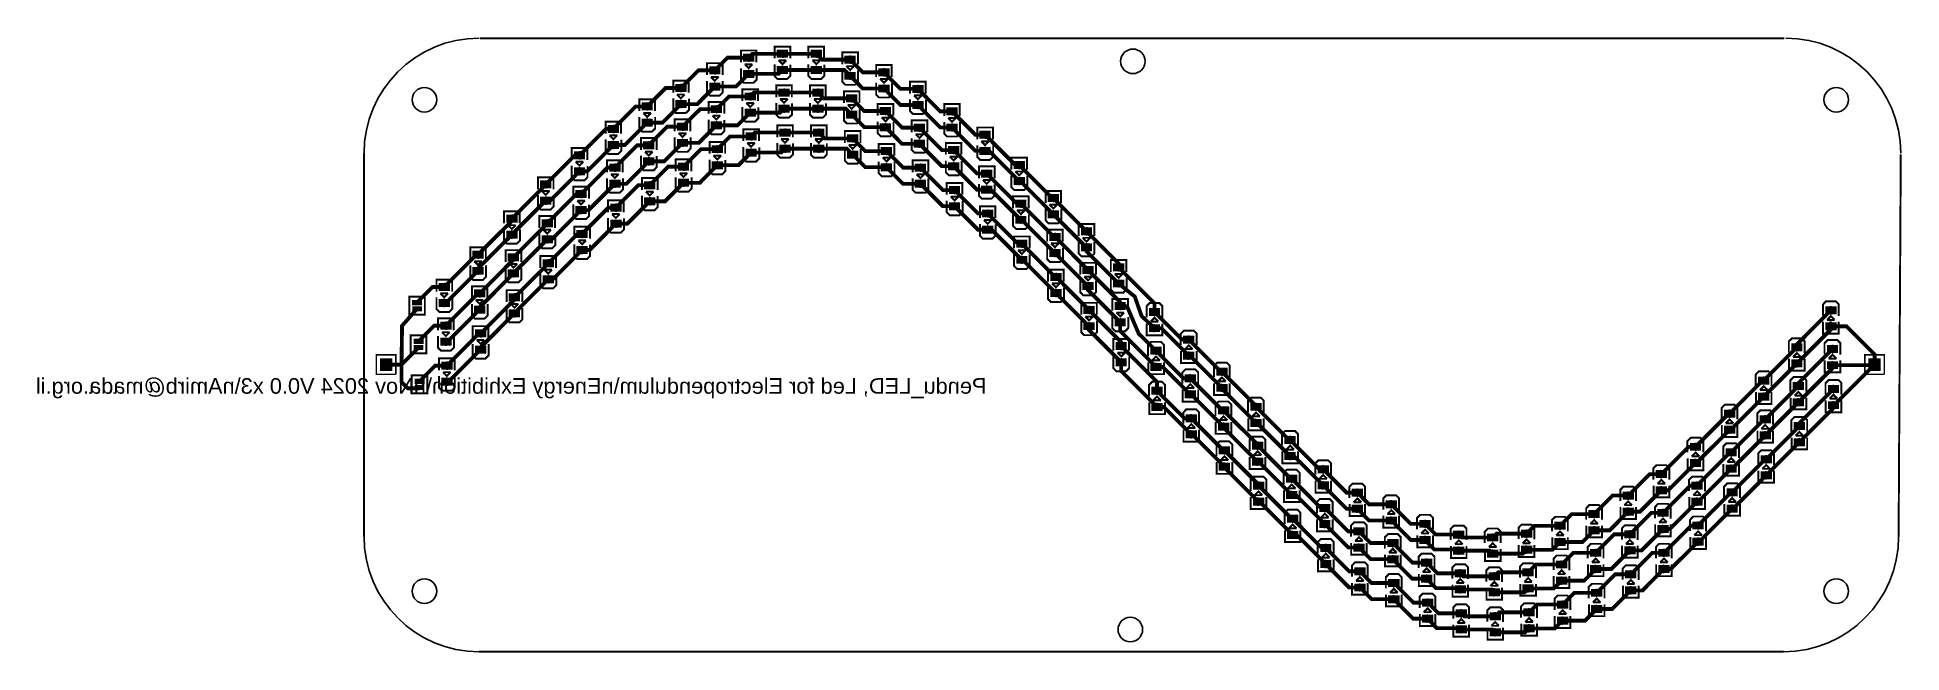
# Model space of a CAD drawing. Header units: millimetres. Extents: x -42 to 201, y 0 to 80.
import ezdxf

# ---------------------------------------------------------------- set-up
doc = ezdxf.new("R2010")
doc.units = ezdxf.units.MM
for name, color, linetype, true_color in [('BoardOutLine', 7, 'Continuous', 0xff00ff), ('BottomSolderMaskLayer', 7, 'Continuous', 0xaa00ff), ('Document', 7, 'Continuous', 0xffffff), ('Multi-Layer', 7, 'Continuous', 0xc0c0c0), ('TopLayer', 7, 'Continuous', 0xff0000), ('TopPasteMaskLayer', 7, 'Continuous', 0x808080), ('TopSilkLayer', 7, 'Continuous', 0xffcc00), ('TopSolderMaskLayer', 7, 'Continuous', 0x800080)]:
    doc.layers.add(name, color=color, linetype=linetype, true_color=true_color)
doc.styles.get("Standard").update_dxf_attribs({"font": 'arial.ttf'})

msp = doc.modelspace()

# ---------------------------------------------------------------- texts
at = {"layer": 'BottomSilkLayer', "text_generation_flag": 2}
msp.add_text('Pendu_LED, Led for Electropendulum\\nEnergy Exhibition\\nNov 2024 V0.0 x3\\nAmirb@mada.org.il', height=2.032, dxfattribs=at).set_placement((81.25, 33.71))

# ---------------------------------------------------------------- hatches: boundary and pattern name
at = {"layer": 'BottomSolderMaskLayer'}
for points in [[(3.81, 38.31), (3.81, 36.69), (2.19, 36.69), (2.19, 38.31)], [(197.81, 38.31), (197.81, 36.69), (196.19, 36.69), (196.19, 38.31)]]:
    msp.add_hatch(color=256, dxfattribs=at).paths.add_polyline_path(points)
at = {"layer": 'Document'}
for points in [[(50.19, 76.91), (50.19, 78.01), (50.39, 78.01), (50.39, 76.91)], [(55.21, 77.87), (54.11, 77.87), (54.11, 78.07), (55.21, 78.07)], [(54.6, 77.42), (54.6, 78.52), (54.8, 78.52), (54.8, 77.42)], [(59.62, 77.87), (58.52, 77.87), (58.52, 78.07), (59.62, 78.07)], [(59.01, 77.42), (59.01, 78.52), (59.21, 78.52), (59.21, 77.42)], [(63.42, 76.66), (63.42, 77.76), (63.62, 77.76), (63.62, 76.66)], [(46.4, 75.71), (45.3, 75.71), (45.3, 75.91), (46.4, 75.91)], [(45.78, 75.26), (45.78, 76.36), (45.98, 76.36), (45.98, 75.26)], [(50.81, 77.36), (49.71, 77.36), (49.71, 77.56), (50.81, 77.56)], [(50.36, 75.92), (50.36, 74.82), (50.16, 74.82), (50.16, 75.92)], [(54.77, 76.43), (54.77, 75.33), (54.57, 75.33), (54.57, 76.43)], [(59.18, 76.43), (59.18, 75.33), (58.98, 75.33), (58.98, 76.43)], [(64.03, 77.11), (62.93, 77.11), (62.93, 77.31), (64.03, 77.31)], [(63.58, 75.67), (63.58, 74.57), (63.38, 74.57), (63.38, 75.67)], [(68.44, 75.46), (67.34, 75.46), (67.34, 75.66), (68.44, 75.66)], [(67.82, 75.01), (67.82, 76.11), (68.02, 76.11), (68.02, 75.01)], [(41.99, 73.42), (40.89, 73.42), (40.89, 73.62), (41.99, 73.62)], [(41.37, 72.98), (41.37, 74.08), (41.57, 74.08), (41.57, 72.98)], [(45.95, 74.27), (45.95, 73.17), (45.75, 73.17), (45.75, 74.27)], [(50.4, 71.87), (50.4, 72.97), (50.6, 72.97), (50.6, 71.87)], [(55.42, 72.82), (54.32, 72.82), (54.32, 73.02), (55.42, 73.02)], [(54.8, 72.38), (54.8, 73.48), (55, 73.48), (55, 72.38)], [(59.83, 72.82), (58.73, 72.82), (58.73, 73.02), (59.83, 73.02)], [(59.21, 72.38), (59.21, 73.48), (59.41, 73.48), (59.41, 72.38)], [(67.99, 74.02), (67.99, 72.92), (67.79, 72.92), (67.79, 74.02)], [(72.87, 73.3), (71.77, 73.3), (71.77, 73.5), (72.87, 73.5)], [(72.25, 72.85), (72.25, 73.95), (72.45, 73.95), (72.45, 72.85)], [(37.58, 71.01), (36.48, 71.01), (36.48, 71.21), (37.58, 71.21)], [(36.97, 70.56), (36.97, 71.66), (37.17, 71.66), (37.17, 70.56)], [(41.54, 71.99), (41.54, 70.89), (41.34, 70.89), (41.34, 71.99)], [(46.6, 70.66), (45.5, 70.66), (45.5, 70.86), (46.6, 70.86)], [(45.99, 70.22), (45.99, 71.32), (46.19, 71.32), (46.19, 70.22)], [(51.01, 72.32), (49.91, 72.32), (49.91, 72.52), (51.01, 72.52)], [(50.57, 70.88), (50.57, 69.78), (50.37, 69.78), (50.37, 70.88)], [(54.97, 71.39), (54.97, 70.29), (54.77, 70.29), (54.77, 71.39)], [(59.38, 71.39), (59.38, 70.29), (59.18, 70.29), (59.18, 71.39)], [(64.24, 72.06), (63.14, 72.06), (63.14, 72.26), (64.24, 72.26)], [(63.79, 70.63), (63.79, 69.53), (63.59, 69.53), (63.59, 70.63)], [(63.62, 71.61), (63.62, 72.71), (63.82, 72.71), (63.82, 71.61)], [(68.65, 70.41), (67.55, 70.41), (67.55, 70.61), (68.65, 70.61)], [(68.03, 69.96), (68.03, 71.06), (68.23, 71.06), (68.23, 69.96)], [(72.42, 71.86), (72.42, 70.76), (72.22, 70.76), (72.22, 71.86)], [(77.31, 70.38), (76.21, 70.38), (76.21, 70.58), (77.31, 70.58)], [(76.7, 69.93), (76.7, 71.03), (76.9, 71.03), (76.9, 69.93)], [(33.17, 68.09), (32.07, 68.09), (32.07, 68.29), (33.17, 68.29)], [(32.56, 67.64), (32.56, 68.74), (32.76, 68.74), (32.76, 67.64)], [(37.13, 69.57), (37.13, 68.47), (36.93, 68.47), (36.93, 69.57)], [(42.2, 68.38), (41.1, 68.38), (41.1, 68.58), (42.2, 68.58)], [(41.58, 67.93), (41.58, 69.03), (41.78, 69.03), (41.78, 67.93)], [(46.16, 69.23), (46.16, 68.13), (45.96, 68.13), (45.96, 69.23)], [(54.93, 67.17), (54.93, 68.27), (55.13, 68.27), (55.13, 67.17)], [(59.34, 67.17), (59.34, 68.27), (59.54, 68.27), (59.54, 67.17)], [(68.2, 68.97), (68.2, 67.87), (68, 67.87), (68, 68.97)], [(73.07, 68.25), (71.97, 68.25), (71.97, 68.45), (73.07, 68.45)], [(72.46, 67.8), (72.46, 68.9), (72.66, 68.9), (72.66, 67.8)], [(76.87, 68.94), (76.87, 67.84), (76.67, 67.84), (76.67, 68.94)], [(32.73, 66.65), (32.73, 65.55), (32.53, 65.55), (32.53, 66.65)], [(37.79, 65.97), (36.69, 65.97), (36.69, 66.17), (37.79, 66.17)], [(37.17, 65.52), (37.17, 66.62), (37.37, 66.62), (37.37, 65.52)], [(41.75, 66.94), (41.75, 65.84), (41.55, 65.84), (41.55, 66.94)], [(46.73, 65.46), (45.63, 65.46), (45.63, 65.66), (46.73, 65.66)], [(46.12, 65.01), (46.12, 66.11), (46.32, 66.11), (46.32, 65.01)], [(51.14, 67.11), (50.04, 67.11), (50.04, 67.31), (51.14, 67.31)], [(50.69, 65.67), (50.69, 64.57), (50.49, 64.57), (50.49, 65.67)], [(50.52, 66.66), (50.52, 67.76), (50.72, 67.76), (50.72, 66.66)], [(55.55, 67.62), (54.45, 67.62), (54.45, 67.82), (55.55, 67.82)], [(55.1, 66.18), (55.1, 65.08), (54.9, 65.08), (54.9, 66.18)], [(59.96, 67.62), (58.86, 67.62), (58.86, 67.82), (59.96, 67.82)], [(59.51, 66.18), (59.51, 65.08), (59.31, 65.08), (59.31, 66.18)], [(64.36, 66.85), (63.26, 66.85), (63.26, 67.05), (64.36, 67.05)], [(63.75, 66.41), (63.75, 67.51), (63.95, 67.51), (63.95, 66.41)], [(68.16, 64.76), (68.16, 65.86), (68.36, 65.86), (68.36, 64.76)], [(72.63, 66.82), (72.63, 65.72), (72.43, 65.72), (72.43, 66.82)], [(76.9, 64.88), (76.9, 65.98), (77.1, 65.98), (77.1, 64.88)], [(81.63, 67.33), (80.53, 67.33), (80.53, 67.53), (81.63, 67.53)], [(81.18, 65.89), (81.18, 64.79), (80.98, 64.79), (80.98, 65.89)], [(81.01, 66.88), (81.01, 67.98), (81.21, 67.98), (81.21, 66.88)], [(28.76, 64.66), (27.66, 64.66), (27.66, 64.86), (28.76, 64.86)], [(28.32, 63.22), (28.32, 62.12), (28.12, 62.12), (28.12, 63.22)], [(28.15, 64.21), (28.15, 65.31), (28.35, 65.31), (28.35, 64.21)], [(33.38, 63.04), (32.28, 63.04), (32.28, 63.24), (33.38, 63.24)], [(32.76, 62.6), (32.76, 63.7), (32.96, 63.7), (32.96, 62.6)], [(37.34, 64.53), (37.34, 63.43), (37.14, 63.43), (37.14, 64.53)], [(42.32, 63.17), (41.22, 63.17), (41.22, 63.37), (42.32, 63.37)], [(41.71, 62.72), (41.71, 63.82), (41.91, 63.82), (41.91, 62.72)], [(46.28, 64.02), (46.28, 62.92), (46.08, 62.92), (46.08, 64.02)], [(63.92, 65.42), (63.92, 64.32), (63.72, 64.32), (63.72, 65.42)], [(68.77, 65.2), (67.67, 65.2), (67.67, 65.4), (68.77, 65.4)], [(68.33, 63.77), (68.33, 62.67), (68.13, 62.67), (68.13, 63.77)], [(73.2, 63.04), (72.1, 63.04), (72.1, 63.24), (73.2, 63.24)], [(72.58, 62.6), (72.58, 63.7), (72.78, 63.7), (72.78, 62.6)], [(77.52, 65.33), (76.42, 65.33), (76.42, 65.53), (77.52, 65.53)], [(77.07, 63.89), (77.07, 62.79), (76.87, 62.79), (76.87, 63.89)], [(86.08, 63.39), (84.98, 63.39), (84.98, 63.59), (86.08, 63.59)], [(85.46, 62.94), (85.46, 64.04), (85.66, 64.04), (85.66, 62.94)], [(24.36, 60.85), (23.26, 60.85), (23.26, 61.05), (24.36, 61.05)], [(23.74, 60.4), (23.74, 61.5), (23.94, 61.5), (23.94, 60.4)], [(32.93, 61.61), (32.93, 60.51), (32.73, 60.51), (32.73, 61.61)], [(37.91, 60.76), (36.81, 60.76), (36.81, 60.96), (37.91, 60.96)], [(37.3, 60.31), (37.3, 61.41), (37.5, 61.41), (37.5, 60.31)], [(41.88, 61.74), (41.88, 60.64), (41.68, 60.64), (41.68, 61.74)], [(72.75, 61.61), (72.75, 60.51), (72.55, 60.51), (72.55, 61.61)], [(77.03, 59.68), (77.03, 60.78), (77.23, 60.78), (77.23, 59.68)], [(81.84, 62.28), (80.74, 62.28), (80.74, 62.48), (81.84, 62.48)], [(81.39, 60.85), (81.39, 59.75), (81.19, 59.75), (81.19, 60.85)], [(81.22, 61.84), (81.22, 62.94), (81.42, 62.94), (81.42, 61.84)], [(85.63, 61.95), (85.63, 60.85), (85.43, 60.85), (85.43, 61.95)], [(23.91, 59.41), (23.91, 58.31), (23.71, 58.31), (23.71, 59.41)], [(28.97, 59.62), (27.87, 59.62), (27.87, 59.82), (28.97, 59.82)], [(28.36, 59.17), (28.36, 60.27), (28.56, 60.27), (28.56, 59.17)], [(32.89, 57.39), (32.89, 58.49), (33.09, 58.49), (33.09, 57.39)], [(37.47, 59.32), (37.47, 58.22), (37.27, 58.22), (37.27, 59.32)], [(77.65, 60.12), (76.55, 60.12), (76.55, 60.32), (77.65, 60.32)], [(77.2, 58.69), (77.2, 57.59), (77, 57.59), (77, 58.69)], [(86.28, 58.35), (85.18, 58.35), (85.18, 58.55), (86.28, 58.55)], [(85.67, 57.9), (85.67, 59), (85.87, 59), (85.87, 57.9)], [(90.52, 59.07), (89.42, 59.07), (89.42, 59.27), (90.52, 59.27)], [(89.9, 58.63), (89.9, 59.73), (90.1, 59.73), (90.1, 58.63)], [(19.95, 56.41), (18.85, 56.41), (18.85, 56.61), (19.95, 56.61)], [(19.33, 55.96), (19.33, 57.06), (19.53, 57.06), (19.53, 55.96)], [(24.56, 55.81), (23.46, 55.81), (23.46, 56.01), (24.56, 56.01)], [(23.95, 55.36), (23.95, 56.46), (24.15, 56.46), (24.15, 55.36)], [(28.52, 58.18), (28.52, 57.08), (28.32, 57.08), (28.32, 58.18)], [(33.51, 57.84), (32.41, 57.84), (32.41, 58.04), (33.51, 58.04)], [(33.06, 56.4), (33.06, 55.3), (32.86, 55.3), (32.86, 56.4)], [(81.96, 57.08), (80.86, 57.08), (80.86, 57.28), (81.96, 57.28)], [(81.35, 56.63), (81.35, 57.73), (81.55, 57.73), (81.55, 56.63)], [(85.83, 56.91), (85.83, 55.81), (85.63, 55.81), (85.63, 56.91)], [(90.07, 57.64), (90.07, 56.54), (89.87, 56.54), (89.87, 57.64)], [(19.5, 54.97), (19.5, 53.87), (19.3, 53.87), (19.3, 54.97)], [(24.12, 54.37), (24.12, 53.27), (23.92, 53.27), (23.92, 54.37)], [(29.1, 54.41), (28, 54.41), (28, 54.61), (29.1, 54.61)], [(28.48, 53.96), (28.48, 55.06), (28.68, 55.06), (28.68, 53.96)], [(81.52, 55.64), (81.52, 54.54), (81.32, 54.54), (81.32, 55.64)], [(85.79, 52.69), (85.79, 53.79), (85.99, 53.79), (85.99, 52.69)], [(90.73, 54.03), (89.63, 54.03), (89.63, 54.23), (90.73, 54.23)], [(90.11, 53.58), (90.11, 54.68), (90.31, 54.68), (90.31, 53.58)], [(94.84, 54.75), (93.74, 54.75), (93.74, 54.95), (94.84, 54.95)], [(94.22, 54.31), (94.22, 55.41), (94.42, 55.41), (94.42, 54.31)], [(15.54, 51.71), (14.44, 51.71), (14.44, 51.91), (15.54, 51.91)], [(14.92, 51.26), (14.92, 52.36), (15.12, 52.36), (15.12, 51.26)], [(20.15, 51.36), (19.05, 51.36), (19.05, 51.56), (20.15, 51.56)], [(19.54, 50.91), (19.54, 52.01), (19.74, 52.01), (19.74, 50.91)], [(24.07, 50.15), (24.07, 51.25), (24.27, 51.25), (24.27, 50.15)], [(28.65, 52.97), (28.65, 51.87), (28.45, 51.87), (28.45, 52.97)], [(86.41, 53.14), (85.31, 53.14), (85.31, 53.34), (86.41, 53.34)], [(85.96, 51.7), (85.96, 50.6), (85.76, 50.6), (85.76, 51.7)], [(90.28, 52.59), (90.28, 51.49), (90.08, 51.49), (90.08, 52.59)], [(94.39, 53.32), (94.39, 52.22), (94.19, 52.22), (94.19, 53.32)], [(15.09, 50.27), (15.09, 49.17), (14.89, 49.17), (14.89, 50.27)], [(19.71, 49.92), (19.71, 48.82), (19.51, 48.82), (19.51, 49.92)], [(24.69, 50.6), (23.59, 50.6), (23.59, 50.8), (24.69, 50.8)], [(24.24, 49.16), (24.24, 48.06), (24.04, 48.06), (24.04, 49.16)], [(90.85, 48.82), (89.75, 48.82), (89.75, 49.02), (90.85, 49.02)], [(90.24, 48.37), (90.24, 49.47), (90.44, 49.47), (90.44, 48.37)], [(95.04, 49.71), (93.94, 49.71), (93.94, 49.91), (95.04, 49.91)], [(94.43, 49.26), (94.43, 50.36), (94.63, 50.36), (94.63, 49.26)], [(99.03, 50.06), (97.93, 50.06), (97.93, 50.26), (99.03, 50.26)], [(98.58, 48.62), (98.58, 47.52), (98.38, 47.52), (98.38, 48.62)], [(98.41, 49.61), (98.41, 50.71), (98.61, 50.71), (98.61, 49.61)], [(11.14, 47.52), (10.04, 47.52), (10.04, 47.72), (11.14, 47.72)], [(10.53, 47.07), (10.53, 48.17), (10.73, 48.17), (10.73, 47.07)], [(15.75, 46.66), (14.65, 46.66), (14.65, 46.86), (15.75, 46.86)], [(15.13, 46.21), (15.13, 47.31), (15.33, 47.31), (15.33, 46.21)], [(20.28, 46.15), (19.18, 46.15), (19.18, 46.35), (20.28, 46.35)], [(19.67, 45.71), (19.67, 46.81), (19.87, 46.81), (19.87, 45.71)], [(90.41, 47.38), (90.41, 46.28), (90.21, 46.28), (90.21, 47.38)], [(94.6, 48.27), (94.6, 47.17), (94.4, 47.17), (94.4, 48.27)], [(10.7, 46.08), (10.7, 44.98), (10.5, 44.98), (10.5, 46.08)], [(15.3, 45.23), (15.3, 44.13), (15.1, 44.13), (15.1, 45.23)], [(19.83, 44.72), (19.83, 43.62), (19.63, 43.62), (19.63, 44.72)], [(95.17, 44.5), (94.07, 44.5), (94.07, 44.7), (95.17, 44.7)], [(94.56, 44.06), (94.56, 45.16), (94.76, 45.16), (94.76, 44.06)], [(99.24, 45.01), (98.14, 45.01), (98.14, 45.21), (99.24, 45.21)], [(98.62, 44.56), (98.62, 45.66), (98.82, 45.66), (98.82, 44.56)], [(103.04, 43.79), (103.04, 44.89), (103.24, 44.89), (103.24, 43.79)], [(191.2, 44.02), (191.2, 45.12), (191.4, 45.12), (191.4, 44.02)], [(11.35, 42.47), (10.25, 42.47), (10.25, 42.67), (11.35, 42.67)], [(10.74, 42.02), (10.74, 43.12), (10.94, 43.12), (10.94, 42.02)], [(15.87, 41.45), (14.77, 41.45), (14.77, 41.65), (15.87, 41.65)], [(15.26, 41.01), (15.26, 42.11), (15.46, 42.11), (15.46, 41.01)], [(94.72, 43.07), (94.72, 41.97), (94.52, 41.97), (94.52, 43.07)], [(98.79, 43.57), (98.79, 42.47), (98.59, 42.47), (98.59, 43.57)], [(102.59, 42.35), (103.69, 42.35), (103.69, 42.15), (102.59, 42.15)], [(103.21, 42.8), (103.21, 41.7), (103.01, 41.7), (103.01, 42.8)], [(107.51, 40.21), (107.51, 41.31), (107.71, 41.31), (107.71, 40.21)], [(10.9, 41.03), (10.9, 39.93), (10.7, 39.93), (10.7, 41.03)], [(15.43, 40.02), (15.43, 38.92), (15.23, 38.92), (15.23, 40.02)], [(99.36, 39.8), (98.26, 39.8), (98.26, 40), (99.36, 40)], [(98.75, 39.36), (98.75, 40.46), (98.95, 40.46), (98.95, 39.36)], [(103.25, 38.74), (103.25, 39.84), (103.45, 39.84), (103.45, 38.74)], [(107.68, 39.22), (107.68, 38.12), (107.48, 38.12), (107.48, 39.22)], [(186.76, 39.19), (186.76, 40.29), (186.96, 40.29), (186.96, 39.19)], [(191.41, 38.98), (191.41, 40.08), (191.61, 40.08), (191.61, 38.98)], [(11.48, 37.26), (10.38, 37.26), (10.38, 37.46), (11.48, 37.46)], [(10.86, 36.82), (10.86, 37.92), (11.06, 37.92), (11.06, 36.82)], [(98.92, 38.37), (98.92, 37.27), (98.72, 37.27), (98.72, 38.37)], [(102.8, 37.31), (103.9, 37.31), (103.9, 37.11), (102.8, 37.11)], [(103.41, 37.76), (103.41, 36.66), (103.21, 36.66), (103.21, 37.76)], [(107.06, 38.78), (108.16, 38.78), (108.16, 38.58), (107.06, 38.58)], [(111.83, 36.02), (111.83, 37.12), (112.03, 37.12), (112.03, 36.02)], [(186.31, 37.76), (187.41, 37.76), (187.41, 37.56), (186.31, 37.56)], [(186.92, 38.21), (186.92, 37.11), (186.72, 37.11), (186.72, 38.21)], [(190.96, 37.54), (192.06, 37.54), (192.06, 37.34), (190.96, 37.34)], [(191.58, 37.99), (191.58, 36.89), (191.38, 36.89), (191.38, 37.99)], [(11.03, 35.83), (11.03, 34.73), (10.83, 34.73), (10.83, 35.83)], [(103.37, 33.54), (103.37, 34.64), (103.57, 34.64), (103.57, 33.54)], [(107.88, 34.18), (107.88, 33.08), (107.68, 33.08), (107.68, 34.18)], [(107.71, 35.17), (107.71, 36.27), (107.91, 36.27), (107.91, 35.17)], [(111.38, 34.58), (112.48, 34.58), (112.48, 34.38), (111.38, 34.38)], [(111.99, 35.03), (111.99, 33.93), (111.79, 33.93), (111.79, 35.03)], [(182.44, 34.88), (182.44, 35.98), (182.64, 35.98), (182.64, 34.88)], [(186.96, 34.15), (186.96, 35.25), (187.16, 35.25), (187.16, 34.15)], [(191.53, 33.77), (191.53, 34.87), (191.73, 34.87), (191.73, 33.77)], [(102.93, 32.1), (104.03, 32.1), (104.03, 31.9), (102.93, 31.9)], [(103.54, 32.55), (103.54, 31.45), (103.34, 31.45), (103.34, 32.55)], [(107.27, 33.73), (108.37, 33.73), (108.37, 33.53), (107.27, 33.53)], [(112.03, 30.97), (112.03, 32.07), (112.23, 32.07), (112.23, 30.97)], [(116.27, 31.45), (116.27, 32.55), (116.47, 32.55), (116.47, 31.45)], [(177.99, 30.56), (177.99, 31.66), (178.19, 31.66), (178.19, 30.56)], [(181.99, 33.44), (183.09, 33.44), (183.09, 33.24), (181.99, 33.24)], [(182.61, 33.89), (182.61, 32.79), (182.41, 32.79), (182.41, 33.89)], [(186.52, 32.71), (187.62, 32.71), (187.62, 32.51), (186.52, 32.51)], [(187.13, 33.16), (187.13, 32.06), (186.93, 32.06), (186.93, 33.16)], [(191.09, 32.33), (192.19, 32.33), (192.19, 32.13), (191.09, 32.13)], [(191.7, 32.78), (191.7, 31.68), (191.5, 31.68), (191.5, 32.78)], [(107.84, 29.96), (107.84, 31.06), (108.04, 31.06), (108.04, 29.96)], [(111.59, 29.54), (112.69, 29.54), (112.69, 29.34), (111.59, 29.34)], [(112.2, 29.99), (112.2, 28.89), (112, 28.89), (112, 29.99)], [(115.82, 30.01), (116.92, 30.01), (116.92, 29.81), (115.82, 29.81)], [(116.44, 30.46), (116.44, 29.36), (116.24, 29.36), (116.24, 30.46)], [(178.16, 29.57), (178.16, 28.47), (177.96, 28.47), (177.96, 29.57)], [(182.64, 29.83), (182.64, 30.93), (182.84, 30.93), (182.84, 29.83)], [(187.09, 28.94), (187.09, 30.04), (187.29, 30.04), (187.29, 28.94)], [(107.39, 28.52), (108.49, 28.52), (108.49, 28.32), (107.39, 28.32)], [(108.01, 28.97), (108.01, 27.87), (107.81, 27.87), (107.81, 28.97)], [(112.16, 25.77), (112.16, 26.87), (112.36, 26.87), (112.36, 25.77)], [(116.48, 26.4), (116.48, 27.5), (116.68, 27.5), (116.68, 26.4)], [(120.72, 27.13), (120.72, 28.23), (120.92, 28.23), (120.92, 27.13)], [(173.55, 26.24), (173.55, 27.34), (173.75, 27.34), (173.75, 26.24)], [(177.55, 29.12), (178.65, 29.12), (178.65, 28.92), (177.55, 28.92)], [(182.2, 28.4), (183.3, 28.4), (183.3, 28.2), (182.2, 28.2)], [(182.81, 28.84), (182.81, 27.74), (182.61, 27.74), (182.61, 28.84)], [(186.64, 27.51), (187.74, 27.51), (187.74, 27.31), (186.64, 27.31)], [(187.26, 27.95), (187.26, 26.85), (187.06, 26.85), (187.06, 27.95)], [(111.71, 24.33), (112.81, 24.33), (112.81, 24.13), (111.71, 24.13)], [(112.33, 24.78), (112.33, 23.68), (112.13, 23.68), (112.13, 24.78)], [(116.03, 24.97), (117.13, 24.97), (117.13, 24.77), (116.03, 24.77)], [(116.65, 25.41), (116.65, 24.31), (116.45, 24.31), (116.45, 25.41)], [(120.27, 25.69), (121.37, 25.69), (121.37, 25.49), (120.27, 25.49)], [(120.88, 26.14), (120.88, 25.04), (120.68, 25.04), (120.68, 26.14)], [(125.03, 23.32), (125.03, 24.42), (125.23, 24.42), (125.23, 23.32)], [(173.1, 24.81), (174.2, 24.81), (174.2, 24.61), (173.1, 24.61)], [(173.72, 25.25), (173.72, 24.15), (173.52, 24.15), (173.52, 25.25)], [(178.37, 24.52), (178.37, 23.42), (178.17, 23.42), (178.17, 24.52)], [(178.2, 25.51), (178.2, 26.61), (178.4, 26.61), (178.4, 25.51)], [(182.77, 24.62), (182.77, 25.72), (182.97, 25.72), (182.97, 24.62)], [(116.6, 21.2), (116.6, 22.3), (116.8, 22.3), (116.8, 21.2)], [(120.92, 22.08), (120.92, 23.18), (121.12, 23.18), (121.12, 22.08)], [(124.59, 21.88), (125.69, 21.88), (125.69, 21.68), (124.59, 21.68)], [(125.2, 22.33), (125.2, 21.23), (125, 21.23), (125, 22.33)], [(169.1, 22.68), (169.1, 23.78), (169.3, 23.78), (169.3, 22.68)], [(173.75, 21.2), (173.75, 22.3), (173.95, 22.3), (173.95, 21.2)], [(177.75, 24.08), (178.85, 24.08), (178.85, 23.88), (177.75, 23.88)], [(182.32, 23.19), (183.42, 23.19), (183.42, 22.99), (182.32, 22.99)], [(182.94, 23.64), (182.94, 22.54), (182.74, 22.54), (182.74, 23.64)], [(116.16, 19.76), (117.26, 19.76), (117.26, 19.56), (116.16, 19.56)], [(116.77, 20.21), (116.77, 19.11), (116.57, 19.11), (116.57, 20.21)], [(120.48, 20.65), (121.58, 20.65), (121.58, 20.45), (120.48, 20.45)], [(121.09, 21.1), (121.09, 20), (120.89, 20), (120.89, 21.1)], [(129.48, 20.27), (129.48, 21.37), (129.68, 21.37), (129.68, 20.27)], [(133.9, 18.75), (133.9, 19.85), (134.1, 19.85), (134.1, 18.75)], [(164.79, 19.89), (164.79, 20.99), (164.99, 20.99), (164.99, 19.89)], [(168.66, 21.25), (169.76, 21.25), (169.76, 21.05), (168.66, 21.05)], [(169.27, 21.7), (169.27, 20.6), (169.07, 20.6), (169.07, 21.7)], [(173.31, 19.76), (174.41, 19.76), (174.41, 19.56), (173.31, 19.56)], [(173.92, 20.21), (173.92, 19.11), (173.72, 19.11), (173.72, 20.21)], [(178.33, 20.31), (178.33, 21.41), (178.53, 21.41), (178.53, 20.31)], [(121.05, 16.88), (121.05, 17.98), (121.25, 17.98), (121.25, 16.88)], [(125.41, 17.29), (125.41, 16.19), (125.21, 16.19), (125.21, 17.29)], [(125.24, 18.27), (125.24, 19.37), (125.44, 19.37), (125.44, 18.27)], [(129.03, 18.84), (130.13, 18.84), (130.13, 18.64), (129.03, 18.64)], [(129.65, 19.28), (129.65, 18.18), (129.45, 18.18), (129.45, 19.28)], [(133.45, 17.31), (134.55, 17.31), (134.55, 17.11), (133.45, 17.11)], [(134.07, 17.76), (134.07, 16.66), (133.87, 16.66), (133.87, 17.76)], [(138.31, 16.21), (138.31, 17.31), (138.51, 17.31), (138.51, 16.21)], [(155.9, 15.95), (155.9, 17.05), (156.1, 17.05), (156.1, 15.95)], [(160.34, 17.48), (160.34, 18.58), (160.54, 18.58), (160.54, 17.48)], [(164.34, 18.46), (165.44, 18.46), (165.44, 18.26), (164.34, 18.26)], [(164.95, 18.9), (164.95, 17.8), (164.75, 17.8), (164.75, 18.9)], [(169.31, 17.64), (169.31, 18.74), (169.51, 18.74), (169.51, 17.64)], [(173.88, 15.99), (173.88, 17.09), (174.08, 17.09), (174.08, 15.99)], [(177.88, 18.87), (178.98, 18.87), (178.98, 18.67), (177.88, 18.67)], [(178.49, 19.32), (178.49, 18.22), (178.29, 18.22), (178.29, 19.32)], [(120.6, 15.44), (121.7, 15.44), (121.7, 15.24), (120.6, 15.24)], [(121.22, 15.89), (121.22, 14.79), (121.02, 14.79), (121.02, 15.89)], [(124.79, 16.84), (125.89, 16.84), (125.89, 16.64), (124.79, 16.64)], [(129.68, 15.23), (129.68, 16.33), (129.88, 16.33), (129.88, 15.23)], [(134.1, 13.7), (134.1, 14.8), (134.3, 14.8), (134.3, 13.7)], [(137.86, 14.77), (138.96, 14.77), (138.96, 14.57), (137.86, 14.57)], [(138.47, 15.22), (138.47, 14.12), (138.27, 14.12), (138.27, 15.22)], [(142.69, 14.81), (142.69, 15.91), (142.89, 15.91), (142.89, 14.81)], [(147.12, 14.43), (147.12, 15.53), (147.32, 15.53), (147.32, 14.43)], [(151.53, 14.94), (151.53, 16.04), (151.73, 16.04), (151.73, 14.94)], [(156.06, 14.96), (156.06, 13.86), (155.86, 13.86), (155.86, 14.96)], [(159.89, 16.04), (160.99, 16.04), (160.99, 15.84), (159.89, 15.84)], [(160.51, 16.49), (160.51, 15.39), (160.31, 15.39), (160.31, 16.49)], [(164.99, 14.85), (164.99, 15.95), (165.19, 15.95), (165.19, 14.85)], [(168.86, 16.2), (169.96, 16.2), (169.96, 16), (168.86, 16)], [(169.48, 16.65), (169.48, 15.55), (169.28, 15.55), (169.28, 16.65)], [(174.05, 15), (174.05, 13.9), (173.85, 13.9), (173.85, 15)], [(125.37, 13.07), (125.37, 14.17), (125.57, 14.17), (125.57, 13.07)], [(129.24, 13.79), (130.34, 13.79), (130.34, 13.59), (129.24, 13.59)], [(129.85, 14.24), (129.85, 13.14), (129.65, 13.14), (129.65, 14.24)], [(133.66, 12.27), (134.76, 12.27), (134.76, 12.07), (133.66, 12.07)], [(134.27, 12.71), (134.27, 11.61), (134.07, 11.61), (134.07, 12.71)], [(138.51, 11.16), (138.51, 12.26), (138.71, 12.26), (138.71, 11.16)], [(142.24, 13.38), (143.34, 13.38), (143.34, 13.18), (142.24, 13.18)], [(142.86, 13.82), (142.86, 12.72), (142.66, 12.72), (142.66, 13.82)], [(146.68, 12.99), (147.78, 12.99), (147.78, 12.79), (146.68, 12.79)], [(147.29, 13.44), (147.29, 12.34), (147.09, 12.34), (147.09, 13.44)], [(151.08, 13.5), (152.18, 13.5), (152.18, 13.3), (151.08, 13.3)], [(151.7, 13.95), (151.7, 12.85), (151.5, 12.85), (151.5, 13.95)], [(155.45, 14.52), (156.55, 14.52), (156.55, 14.32), (155.45, 14.32)], [(160.55, 12.43), (160.55, 13.53), (160.75, 13.53), (160.75, 12.43)], [(164.54, 13.41), (165.64, 13.41), (165.64, 13.21), (164.54, 13.21)], [(165.16, 13.86), (165.16, 12.76), (164.96, 12.76), (164.96, 13.86)], [(169.44, 12.43), (169.44, 13.53), (169.64, 13.53), (169.64, 12.43)], [(173.43, 14.55), (174.53, 14.55), (174.53, 14.35), (173.43, 14.35)], [(124.92, 11.63), (126.02, 11.63), (126.02, 11.43), (124.92, 11.43)], [(125.54, 12.08), (125.54, 10.98), (125.34, 10.98), (125.34, 12.08)], [(129.81, 10.02), (129.81, 11.12), (130.01, 11.12), (130.01, 10.02)], [(138.07, 9.73), (139.17, 9.73), (139.17, 9.53), (138.07, 9.53)], [(138.68, 10.17), (138.68, 9.07), (138.48, 9.07), (138.48, 10.17)], [(142.89, 9.77), (142.89, 10.87), (143.09, 10.87), (143.09, 9.77)], [(147.33, 9.38), (147.33, 10.48), (147.53, 10.48), (147.53, 9.38)], [(151.74, 9.89), (151.74, 10.99), (151.94, 10.99), (151.94, 9.89)], [(156.27, 9.92), (156.27, 8.82), (156.07, 8.82), (156.07, 9.92)], [(156.1, 10.91), (156.1, 12.01), (156.3, 12.01), (156.3, 10.91)], [(160.1, 11), (161.2, 11), (161.2, 10.8), (160.1, 10.8)], [(160.71, 11.44), (160.71, 10.34), (160.51, 10.34), (160.51, 11.44)], [(165.12, 9.64), (165.12, 10.74), (165.32, 10.74), (165.32, 9.64)], [(168.99, 11), (170.09, 11), (170.09, 10.8), (168.99, 10.8)], [(169.6, 11.44), (169.6, 10.34), (169.4, 10.34), (169.4, 11.44)], [(129.37, 8.58), (130.47, 8.58), (130.47, 8.38), (129.37, 8.38)], [(129.98, 9.03), (129.98, 7.93), (129.78, 7.93), (129.78, 9.03)], [(134.4, 7.51), (134.4, 6.41), (134.2, 6.41), (134.2, 7.51)], [(134.23, 8.5), (134.23, 9.6), (134.43, 9.6), (134.43, 8.5)], [(142.45, 8.33), (143.55, 8.33), (143.55, 8.13), (142.45, 8.13)], [(143.06, 8.78), (143.06, 7.68), (142.86, 7.68), (142.86, 8.78)], [(146.88, 7.95), (147.98, 7.95), (147.98, 7.75), (146.88, 7.75)], [(147.5, 8.4), (147.5, 7.3), (147.3, 7.3), (147.3, 8.4)], [(151.29, 8.46), (152.39, 8.46), (152.39, 8.26), (151.29, 8.26)], [(151.91, 8.9), (151.91, 7.8), (151.71, 7.8), (151.71, 8.9)], [(155.65, 9.47), (156.75, 9.47), (156.75, 9.27), (155.65, 9.27)], [(160.67, 7.23), (160.67, 8.33), (160.87, 8.33), (160.87, 7.23)], [(164.67, 8.2), (165.77, 8.2), (165.77, 8), (164.67, 8)], [(165.29, 8.65), (165.29, 7.55), (165.09, 7.55), (165.09, 8.65)], [(133.78, 7.06), (134.88, 7.06), (134.88, 6.86), (133.78, 6.86)], [(138.81, 4.97), (138.81, 3.87), (138.61, 3.87), (138.61, 4.97)], [(138.64, 5.96), (138.64, 7.06), (138.84, 7.06), (138.84, 5.96)], [(143.02, 4.56), (143.02, 5.66), (143.22, 5.66), (143.22, 4.56)], [(147.46, 4.18), (147.46, 5.28), (147.66, 5.28), (147.66, 4.18)], [(151.86, 4.69), (151.86, 5.79), (152.06, 5.79), (152.06, 4.69)], [(156.23, 5.7), (156.23, 6.8), (156.43, 6.8), (156.43, 5.7)], [(160.23, 5.79), (161.33, 5.79), (161.33, 5.59), (160.23, 5.59)], [(160.84, 6.24), (160.84, 5.14), (160.64, 5.14), (160.64, 6.24)], [(138.19, 4.52), (139.29, 4.52), (139.29, 4.32), (138.19, 4.32)], [(142.57, 3.12), (143.67, 3.12), (143.67, 2.92), (142.57, 2.92)], [(143.19, 3.57), (143.19, 2.47), (142.99, 2.47), (142.99, 3.57)], [(147.01, 2.74), (148.11, 2.74), (148.11, 2.54), (147.01, 2.54)], [(147.62, 3.19), (147.62, 2.09), (147.42, 2.09), (147.42, 3.19)], [(151.42, 3.25), (152.52, 3.25), (152.52, 3.05), (151.42, 3.05)], [(152.03, 3.7), (152.03, 2.6), (151.83, 2.6), (151.83, 3.7)], [(155.78, 4.27), (156.88, 4.27), (156.88, 4.07), (155.78, 4.07)], [(156.4, 4.71), (156.4, 3.61), (156.2, 3.61), (156.2, 4.71)]]:
    msp.add_hatch(color=256, dxfattribs=at).paths.add_polyline_path(points)
at = {"layer": 'Multi-Layer'}
for points in [[(3.79, 38.29), (3.79, 36.71), (2.21, 36.71), (2.21, 38.29)], [(197.79, 38.29), (197.79, 36.71), (196.21, 36.71), (196.21, 38.29)]]:
    msp.add_hatch(color=256, dxfattribs=at).paths.add_polyline_path(points)
at = {"layer": 'TopLayer'}
for points in [[(50.95, 77.97), (50.95, 76.97), (49.55, 76.97), (49.55, 77.97)], [(55.36, 78.48), (55.36, 77.48), (53.96, 77.48), (53.96, 78.48)], [(59.77, 78.48), (59.77, 77.48), (58.37, 77.48), (58.37, 78.48)], [(46.54, 76.32), (46.54, 75.32), (45.14, 75.32), (45.14, 76.32)], [(50.95, 74.87), (50.95, 75.87), (49.55, 75.87), (49.55, 74.87)], [(55.36, 75.38), (55.36, 76.38), (53.96, 76.38), (53.96, 75.38)], [(59.77, 75.38), (59.77, 76.38), (58.37, 76.38), (58.37, 75.38)], [(64.17, 77.72), (64.17, 76.72), (62.78, 76.72), (62.78, 77.72)], [(64.17, 74.62), (64.17, 75.62), (62.78, 75.62), (62.78, 74.62)], [(68.58, 76.06), (68.58, 75.06), (67.18, 75.06), (67.18, 76.06)], [(42.13, 74.03), (42.13, 73.03), (40.73, 73.03), (40.73, 74.03)], [(46.54, 73.22), (46.54, 74.22), (45.14, 74.22), (45.14, 73.22)], [(51.16, 72.92), (51.16, 71.92), (49.76, 71.92), (49.76, 72.92)], [(55.56, 73.43), (55.56, 72.43), (54.16, 72.43), (54.16, 73.43)], [(59.97, 73.43), (59.97, 72.43), (58.57, 72.43), (58.57, 73.43)], [(68.58, 72.96), (68.58, 73.96), (67.18, 73.96), (67.18, 72.96)], [(73.01, 73.91), (73.01, 72.91), (71.61, 72.91), (71.61, 73.91)], [(37.73, 71.62), (37.73, 70.62), (36.33, 70.62), (36.33, 71.62)], [(42.13, 70.93), (42.13, 71.93), (40.73, 71.93), (40.73, 70.93)], [(46.75, 71.27), (46.75, 70.27), (45.35, 70.27), (45.35, 71.27)], [(51.16, 69.82), (51.16, 70.82), (49.76, 70.82), (49.76, 69.82)], [(55.56, 70.33), (55.56, 71.33), (54.16, 71.33), (54.16, 70.33)], [(59.97, 70.33), (59.97, 71.33), (58.57, 71.33), (58.57, 70.33)], [(64.38, 72.67), (64.38, 71.67), (62.98, 71.67), (62.98, 72.67)], [(64.38, 69.57), (64.38, 70.57), (62.98, 70.57), (62.98, 69.57)], [(68.79, 71.02), (68.79, 70.02), (67.39, 70.02), (67.39, 71.02)], [(73.01, 70.81), (73.01, 71.81), (71.61, 71.81), (71.61, 70.81)], [(77.46, 70.98), (77.46, 69.98), (76.06, 69.98), (76.06, 70.98)], [(33.32, 68.7), (33.32, 67.7), (31.92, 67.7), (31.92, 68.7)], [(37.73, 68.52), (37.73, 69.52), (36.33, 69.52), (36.33, 68.52)], [(42.34, 68.99), (42.34, 67.99), (40.94, 67.99), (40.94, 68.99)], [(46.75, 68.17), (46.75, 69.17), (45.35, 69.17), (45.35, 68.17)], [(55.69, 68.23), (55.69, 67.23), (54.29, 67.23), (54.29, 68.23)], [(60.1, 68.23), (60.1, 67.23), (58.7, 67.23), (58.7, 68.23)], [(68.79, 67.92), (68.79, 68.92), (67.39, 68.92), (67.39, 67.92)], [(73.22, 68.86), (73.22, 67.86), (71.82, 67.86), (71.82, 68.86)], [(77.46, 67.88), (77.46, 68.88), (76.06, 68.88), (76.06, 67.88)], [(33.32, 65.6), (33.32, 66.6), (31.92, 66.6), (31.92, 65.6)], [(37.93, 66.57), (37.93, 65.57), (36.53, 65.57), (36.53, 66.57)], [(42.34, 65.89), (42.34, 66.89), (40.94, 66.89), (40.94, 65.89)], [(46.87, 66.07), (46.87, 65.07), (45.48, 65.07), (45.48, 66.07)], [(51.28, 67.72), (51.28, 66.72), (49.88, 66.72), (49.88, 67.72)], [(51.28, 64.62), (51.28, 65.62), (49.88, 65.62), (49.88, 64.62)], [(55.69, 65.12), (55.69, 66.12), (54.29, 66.12), (54.29, 65.12)], [(60.1, 65.12), (60.1, 66.12), (58.7, 66.12), (58.7, 65.12)], [(64.51, 67.46), (64.51, 66.46), (63.11, 66.46), (63.11, 67.46)], [(68.92, 65.81), (68.92, 64.81), (67.52, 64.81), (67.52, 65.81)], [(73.22, 65.76), (73.22, 66.76), (71.82, 66.76), (71.82, 65.76)], [(77.66, 65.94), (77.66, 64.94), (76.26, 64.94), (76.26, 65.94)], [(81.77, 67.94), (81.77, 66.94), (80.37, 66.94), (80.37, 67.94)], [(81.77, 64.84), (81.77, 65.84), (80.37, 65.84), (80.37, 64.84)], [(28.91, 65.27), (28.91, 64.27), (27.51, 64.27), (27.51, 65.27)], [(33.52, 63.65), (33.52, 62.65), (32.12, 62.65), (32.12, 63.65)], [(37.93, 63.47), (37.93, 64.47), (36.53, 64.47), (36.53, 63.47)], [(42.47, 63.78), (42.47, 62.78), (41.07, 62.78), (41.07, 63.78)], [(46.87, 62.97), (46.87, 63.97), (45.48, 63.97), (45.48, 62.97)], [(64.51, 64.36), (64.51, 65.36), (63.11, 65.36), (63.11, 64.36)], [(68.92, 62.71), (68.92, 63.71), (67.52, 63.71), (67.52, 62.71)], [(73.34, 63.65), (73.34, 62.65), (71.94, 62.65), (71.94, 63.65)], [(77.66, 62.84), (77.66, 63.84), (76.26, 63.84), (76.26, 62.84)], [(86.22, 64), (86.22, 63), (84.82, 63), (84.82, 64)], [(24.5, 61.46), (24.5, 60.46), (23.1, 60.46), (23.1, 61.46)], [(28.91, 62.17), (28.91, 63.17), (27.51, 63.17), (27.51, 62.17)], [(33.52, 60.55), (33.52, 61.55), (32.12, 61.55), (32.12, 60.55)], [(38.06, 61.37), (38.06, 60.37), (36.66, 60.37), (36.66, 61.37)], [(42.47, 60.68), (42.47, 61.68), (41.07, 61.68), (41.07, 60.68)], [(73.34, 60.55), (73.34, 61.55), (71.94, 61.55), (71.94, 60.55)], [(81.98, 62.89), (81.98, 61.89), (80.58, 61.89), (80.58, 62.89)], [(81.98, 59.79), (81.98, 60.79), (80.58, 60.79), (80.58, 59.79)], [(86.22, 60.9), (86.22, 61.9), (84.82, 61.9), (84.82, 60.9)], [(24.5, 58.36), (24.5, 59.36), (23.1, 59.36), (23.1, 58.36)], [(29.11, 60.22), (29.11, 59.22), (27.72, 59.22), (27.72, 60.22)], [(33.65, 58.45), (33.65, 57.45), (32.25, 57.45), (32.25, 58.45)], [(38.06, 58.27), (38.06, 59.27), (36.66, 59.27), (36.66, 58.27)], [(77.79, 60.73), (77.79, 59.73), (76.39, 59.73), (76.39, 60.73)], [(77.79, 57.63), (77.79, 58.63), (76.39, 58.63), (76.39, 57.63)], [(86.42, 58.95), (86.42, 57.95), (85.03, 57.95), (85.03, 58.95)], [(90.66, 59.68), (90.66, 58.68), (89.26, 58.68), (89.26, 59.68)], [(20.09, 57.01), (20.09, 56.01), (18.69, 56.01), (18.69, 57.01)], [(24.71, 56.41), (24.71, 55.41), (23.31, 55.41), (23.31, 56.41)], [(29.11, 57.12), (29.11, 58.12), (27.72, 58.12), (27.72, 57.12)], [(33.65, 55.35), (33.65, 56.35), (32.25, 56.35), (32.25, 55.35)], [(82.11, 57.68), (82.11, 56.68), (80.71, 56.68), (80.71, 57.68)], [(86.42, 55.85), (86.42, 56.85), (85.03, 56.85), (85.03, 55.85)], [(90.66, 56.58), (90.66, 57.58), (89.26, 57.58), (89.26, 56.58)], [(20.09, 53.91), (20.09, 54.91), (18.69, 54.91), (18.69, 53.91)], [(24.71, 53.31), (24.71, 54.31), (23.31, 54.31), (23.31, 53.31)], [(29.24, 55.02), (29.24, 54.02), (27.84, 54.02), (27.84, 55.02)], [(82.11, 54.58), (82.11, 55.58), (80.71, 55.58), (80.71, 54.58)], [(86.55, 53.75), (86.55, 52.75), (85.15, 52.75), (85.15, 53.75)], [(90.87, 54.64), (90.87, 53.64), (89.47, 53.64), (89.47, 54.64)], [(94.98, 55.36), (94.98, 54.36), (93.58, 54.36), (93.58, 55.36)], [(15.68, 52.32), (15.68, 51.32), (14.28, 51.32), (14.28, 52.32)], [(20.3, 51.97), (20.3, 50.97), (18.9, 50.97), (18.9, 51.97)], [(24.83, 51.21), (24.83, 50.21), (23.43, 50.21), (23.43, 51.21)], [(29.24, 51.92), (29.24, 52.92), (27.84, 52.92), (27.84, 51.92)], [(86.55, 50.65), (86.55, 51.65), (85.15, 51.65), (85.15, 50.65)], [(90.87, 51.54), (90.87, 52.54), (89.47, 52.54), (89.47, 51.54)], [(94.98, 52.26), (94.98, 53.26), (93.58, 53.26), (93.58, 52.26)], [(15.68, 49.22), (15.68, 50.22), (14.28, 50.22), (14.28, 49.22)], [(20.3, 48.87), (20.3, 49.87), (18.9, 49.87), (18.9, 48.87)], [(24.83, 48.11), (24.83, 49.11), (23.43, 49.11), (23.43, 48.11)], [(91, 49.43), (91, 48.43), (89.6, 48.43), (89.6, 49.43)], [(95.19, 50.32), (95.19, 49.32), (93.79, 49.32), (93.79, 50.32)], [(99.17, 50.66), (99.17, 49.66), (97.77, 49.66), (97.77, 50.66)], [(11.29, 48.12), (11.29, 47.12), (9.89, 47.12), (9.89, 48.12)], [(15.89, 47.27), (15.89, 46.27), (14.49, 46.27), (14.49, 47.27)], [(20.43, 46.76), (20.43, 45.76), (19.03, 45.76), (19.03, 46.76)], [(91, 46.33), (91, 47.33), (89.6, 47.33), (89.6, 46.33)], [(95.19, 47.22), (95.19, 48.22), (93.79, 48.22), (93.79, 47.22)], [(99.17, 47.56), (99.17, 48.56), (97.77, 48.56), (97.77, 47.56)], [(7.67, 45.9), (7.67, 45.27), (6.4, 45.27), (6.4, 45.9)], [(7.67, 45.09), (7.67, 44.45), (6.4, 44.45), (6.4, 45.09)], [(11.29, 45.02), (11.29, 46.02), (9.89, 46.02), (9.89, 45.02)], [(15.89, 44.17), (15.89, 45.17), (14.49, 45.17), (14.49, 44.17)], [(20.43, 43.66), (20.43, 44.66), (19.03, 44.66), (19.03, 43.66)], [(95.31, 45.11), (95.31, 44.11), (93.92, 44.11), (93.92, 45.11)], [(99.38, 45.62), (99.38, 44.62), (97.98, 44.62), (97.98, 45.62)], [(102.45, 44.85), (102.45, 43.85), (103.85, 43.85), (103.85, 44.85)], [(190.61, 45.08), (190.61, 44.08), (192.01, 44.08), (192.01, 45.08)], [(11.49, 43.08), (11.49, 42.08), (10.1, 42.08), (10.1, 43.08)], [(16.02, 42.06), (16.02, 41.06), (14.62, 41.06), (14.62, 42.06)], [(95.31, 42.01), (95.31, 43.01), (93.92, 43.01), (93.92, 42.01)], [(99.38, 42.52), (99.38, 43.52), (97.98, 43.52), (97.98, 42.52)], [(102.45, 41.74), (102.45, 42.74), (103.85, 42.74), (103.85, 41.74)], [(190.61, 41.98), (190.61, 42.98), (192.01, 42.98), (192.01, 41.98)], [(7.87, 40.86), (7.87, 40.22), (6.6, 40.22), (6.6, 40.86)], [(7.87, 40.04), (7.87, 39.41), (6.6, 39.41), (6.6, 40.04)], [(11.49, 39.98), (11.49, 40.98), (10.1, 40.98), (10.1, 39.98)], [(16.02, 38.96), (16.02, 39.96), (14.62, 39.96), (14.62, 38.96)], [(99.51, 40.41), (99.51, 39.41), (98.11, 39.41), (98.11, 40.41)], [(102.66, 39.8), (102.66, 38.8), (104.05, 38.8), (104.05, 39.8)], [(106.92, 41.27), (106.92, 40.27), (108.32, 40.27), (108.32, 41.27)], [(106.92, 38.17), (106.92, 39.17), (108.32, 39.17), (108.32, 38.17)], [(186.17, 40.25), (186.17, 39.25), (187.57, 39.25), (187.57, 40.25)], [(190.82, 40.03), (190.82, 39.03), (192.22, 39.03), (192.22, 40.03)], [(11.62, 37.87), (11.62, 36.87), (10.22, 36.87), (10.22, 37.87)], [(99.51, 37.31), (99.51, 38.31), (98.11, 38.31), (98.11, 37.31)], [(102.66, 36.7), (102.66, 37.7), (104.05, 37.7), (104.05, 36.7)], [(111.24, 37.08), (111.24, 36.08), (112.64, 36.08), (112.64, 37.08)], [(186.17, 37.15), (186.17, 38.15), (187.57, 38.15), (187.57, 37.15)], [(190.82, 36.93), (190.82, 37.93), (192.22, 37.93), (192.22, 36.93)], [(8, 35.65), (8, 35.01), (6.73, 35.01), (6.73, 35.65)], [(8, 34.84), (8, 34.2), (6.73, 34.2), (6.73, 34.84)], [(11.62, 34.77), (11.62, 35.77), (10.22, 35.77), (10.22, 34.77)], [(102.78, 34.59), (102.78, 33.59), (104.18, 33.59), (104.18, 34.59)], [(107.12, 36.22), (107.12, 35.22), (108.52, 35.22), (108.52, 36.22)], [(107.12, 33.12), (107.12, 34.12), (108.52, 34.12), (108.52, 33.12)], [(111.24, 33.97), (111.24, 34.97), (112.64, 34.97), (112.64, 33.97)], [(181.85, 35.93), (181.85, 34.93), (183.25, 34.93), (183.25, 35.93)], [(186.37, 35.21), (186.37, 34.21), (187.77, 34.21), (187.77, 35.21)], [(190.94, 34.82), (190.94, 33.82), (192.34, 33.82), (192.34, 34.82)], [(102.78, 31.49), (102.78, 32.49), (104.18, 32.49), (104.18, 31.49)], [(111.44, 32.03), (111.44, 31.03), (112.84, 31.03), (112.84, 32.03)], [(115.68, 32.5), (115.68, 31.5), (117.08, 31.5), (117.08, 32.5)], [(177.4, 31.61), (177.4, 30.61), (178.8, 30.61), (178.8, 31.61)], [(181.85, 32.83), (181.85, 33.83), (183.25, 33.83), (183.25, 32.83)], [(186.37, 32.1), (186.37, 33.1), (187.77, 33.1), (187.77, 32.1)], [(190.94, 31.72), (190.94, 32.72), (192.34, 32.72), (192.34, 31.72)], [(107.25, 31.01), (107.25, 30.01), (108.65, 30.01), (108.65, 31.01)], [(111.44, 28.93), (111.44, 29.93), (112.84, 29.93), (112.84, 28.93)], [(115.68, 29.4), (115.68, 30.4), (117.08, 30.4), (117.08, 29.4)], [(177.4, 28.51), (177.4, 29.51), (178.8, 29.51), (178.8, 28.51)], [(182.05, 30.89), (182.05, 29.89), (183.45, 29.89), (183.45, 30.89)], [(186.5, 30), (186.5, 29), (187.9, 29), (187.9, 30)], [(107.25, 27.91), (107.25, 28.91), (108.65, 28.91), (108.65, 27.91)], [(111.57, 26.82), (111.57, 25.82), (112.97, 25.82), (112.97, 26.82)], [(115.89, 27.46), (115.89, 26.46), (117.29, 26.46), (117.29, 27.46)], [(120.13, 28.19), (120.13, 27.19), (121.53, 27.19), (121.53, 28.19)], [(172.96, 27.3), (172.96, 26.3), (174.36, 26.3), (174.36, 27.3)], [(182.05, 27.79), (182.05, 28.79), (183.45, 28.79), (183.45, 27.79)], [(186.5, 26.9), (186.5, 27.9), (187.9, 27.9), (187.9, 26.9)], [(111.57, 23.72), (111.57, 24.72), (112.97, 24.72), (112.97, 23.72)], [(115.89, 24.36), (115.89, 25.36), (117.29, 25.36), (117.29, 24.36)], [(120.13, 25.08), (120.13, 26.08), (121.53, 26.08), (121.53, 25.08)], [(124.44, 24.38), (124.44, 23.38), (125.84, 23.38), (125.84, 24.38)], [(172.96, 24.2), (172.96, 25.2), (174.36, 25.2), (174.36, 24.2)], [(177.61, 26.57), (177.61, 25.57), (179.01, 25.57), (179.01, 26.57)], [(177.61, 23.47), (177.61, 24.47), (179.01, 24.47), (179.01, 23.47)], [(182.18, 25.68), (182.18, 24.68), (183.58, 24.68), (183.58, 25.68)], [(116.01, 22.25), (116.01, 21.25), (117.41, 21.25), (117.41, 22.25)], [(120.33, 23.14), (120.33, 22.14), (121.73, 22.14), (121.73, 23.14)], [(124.44, 21.27), (124.44, 22.27), (125.84, 22.27), (125.84, 21.27)], [(168.51, 23.74), (168.51, 22.74), (169.91, 22.74), (169.91, 23.74)], [(173.16, 22.25), (173.16, 21.25), (174.56, 21.25), (174.56, 22.25)], [(182.18, 22.58), (182.18, 23.58), (183.58, 23.58), (183.58, 22.58)], [(116.01, 19.15), (116.01, 20.15), (117.41, 20.15), (117.41, 19.15)], [(120.33, 20.04), (120.33, 21.04), (121.73, 21.04), (121.73, 20.04)], [(128.89, 21.33), (128.89, 20.33), (130.29, 20.33), (130.29, 21.33)], [(133.31, 19.8), (133.31, 18.8), (134.71, 18.8), (134.71, 19.8)], [(164.19, 20.95), (164.19, 19.95), (165.59, 19.95), (165.59, 20.95)], [(168.51, 20.64), (168.51, 21.64), (169.91, 21.64), (169.91, 20.64)], [(173.16, 19.15), (173.16, 20.15), (174.56, 20.15), (174.56, 19.15)], [(177.74, 21.36), (177.74, 20.36), (179.14, 20.36), (179.14, 21.36)], [(120.46, 17.93), (120.46, 16.93), (121.86, 16.93), (121.86, 17.93)], [(124.65, 19.33), (124.65, 18.33), (126.05, 18.33), (126.05, 19.33)], [(124.65, 16.23), (124.65, 17.23), (126.05, 17.23), (126.05, 16.23)], [(128.89, 18.23), (128.89, 19.23), (130.29, 19.23), (130.29, 18.23)], [(133.31, 16.7), (133.31, 17.7), (134.71, 17.7), (134.71, 16.7)], [(137.72, 17.26), (137.72, 16.26), (139.11, 16.26), (139.11, 17.26)], [(155.3, 17.01), (155.3, 16.01), (156.7, 16.01), (156.7, 17.01)], [(159.75, 18.53), (159.75, 17.53), (161.15, 17.53), (161.15, 18.53)], [(164.19, 17.85), (164.19, 18.85), (165.59, 18.85), (165.59, 17.85)], [(168.72, 18.7), (168.72, 17.7), (170.12, 17.7), (170.12, 18.7)], [(173.29, 17.04), (173.29, 16.04), (174.69, 16.04), (174.69, 17.04)], [(177.74, 18.26), (177.74, 19.26), (179.14, 19.26), (179.14, 18.26)], [(120.46, 14.83), (120.46, 15.83), (121.86, 15.83), (121.86, 14.83)], [(129.09, 16.28), (129.09, 15.28), (130.49, 15.28), (130.49, 16.28)], [(133.51, 14.76), (133.51, 13.76), (134.91, 13.76), (134.91, 14.76)], [(137.72, 14.16), (137.72, 15.16), (139.11, 15.16), (139.11, 14.16)], [(142.1, 15.87), (142.1, 14.87), (143.5, 14.87), (143.5, 15.87)], [(146.53, 15.49), (146.53, 14.49), (147.93, 14.49), (147.93, 15.49)], [(150.94, 15.99), (150.94, 14.99), (152.34, 14.99), (152.34, 15.99)], [(155.3, 13.91), (155.3, 14.91), (156.7, 14.91), (156.7, 13.91)], [(159.75, 15.43), (159.75, 16.43), (161.15, 16.43), (161.15, 15.43)], [(164.4, 15.9), (164.4, 14.9), (165.8, 14.9), (165.8, 15.9)], [(168.72, 15.59), (168.72, 16.59), (170.12, 16.59), (170.12, 15.59)], [(173.29, 13.94), (173.29, 14.94), (174.69, 14.94), (174.69, 13.94)], [(124.78, 14.12), (124.78, 13.12), (126.18, 13.12), (126.18, 14.12)], [(129.09, 13.18), (129.09, 14.18), (130.49, 14.18), (130.49, 13.18)], [(133.51, 11.66), (133.51, 12.66), (134.91, 12.66), (134.91, 11.66)], [(137.92, 12.22), (137.92, 11.22), (139.32, 11.22), (139.32, 12.22)], [(142.1, 12.77), (142.1, 13.77), (143.5, 13.77), (143.5, 12.77)], [(146.53, 12.38), (146.53, 13.38), (147.93, 13.38), (147.93, 12.38)], [(150.94, 12.89), (150.94, 13.89), (152.34, 13.89), (152.34, 12.89)], [(159.96, 13.49), (159.96, 12.49), (161.36, 12.49), (161.36, 13.49)], [(164.4, 12.8), (164.4, 13.8), (165.8, 13.8), (165.8, 12.8)], [(168.85, 13.49), (168.85, 12.49), (170.25, 12.49), (170.25, 13.49)], [(124.78, 11.02), (124.78, 12.02), (126.18, 12.02), (126.18, 11.02)], [(129.22, 11.08), (129.22, 10.08), (130.62, 10.08), (130.62, 11.08)], [(137.92, 9.12), (137.92, 10.12), (139.32, 10.12), (139.32, 9.12)], [(142.3, 10.82), (142.3, 9.82), (143.7, 9.82), (143.7, 10.82)], [(146.74, 10.44), (146.74, 9.44), (148.14, 9.44), (148.14, 10.44)], [(151.15, 10.95), (151.15, 9.95), (152.55, 9.95), (152.55, 10.95)], [(155.51, 11.96), (155.51, 10.96), (156.91, 10.96), (156.91, 11.96)], [(155.51, 8.86), (155.51, 9.86), (156.91, 9.86), (156.91, 8.86)], [(159.96, 10.39), (159.96, 11.39), (161.36, 11.39), (161.36, 10.39)], [(164.53, 10.69), (164.53, 9.69), (165.93, 9.69), (165.93, 10.69)], [(168.85, 10.39), (168.85, 11.39), (170.25, 11.39), (170.25, 10.39)], [(129.22, 7.97), (129.22, 8.97), (130.62, 8.97), (130.62, 7.97)], [(133.64, 9.55), (133.64, 8.55), (135.04, 8.55), (135.04, 9.55)], [(133.64, 6.45), (133.64, 7.45), (135.04, 7.45), (135.04, 6.45)], [(142.3, 7.72), (142.3, 8.72), (143.7, 8.72), (143.7, 7.72)], [(146.74, 7.34), (146.74, 8.34), (148.14, 8.34), (148.14, 7.34)], [(151.15, 7.85), (151.15, 8.85), (152.55, 8.85), (152.55, 7.85)], [(160.08, 8.28), (160.08, 7.28), (161.48, 7.28), (161.48, 8.28)], [(164.53, 7.59), (164.53, 8.59), (165.93, 8.59), (165.93, 7.59)], [(138.05, 7.01), (138.05, 6.01), (139.45, 6.01), (139.45, 7.01)], [(138.05, 3.91), (138.05, 4.91), (139.45, 4.91), (139.45, 3.91)], [(142.43, 5.61), (142.43, 4.61), (143.83, 4.61), (143.83, 5.61)], [(146.86, 5.23), (146.86, 4.23), (148.26, 4.23), (148.26, 5.23)], [(151.27, 5.74), (151.27, 4.74), (152.67, 4.74), (152.67, 5.74)], [(155.64, 6.76), (155.64, 5.76), (157.04, 5.76), (157.04, 6.76)], [(160.08, 5.18), (160.08, 6.18), (161.48, 6.18), (161.48, 5.18)], [(142.43, 2.51), (142.43, 3.51), (143.83, 3.51), (143.83, 2.51)], [(146.86, 2.13), (146.86, 3.13), (148.26, 3.13), (148.26, 2.13)], [(151.27, 2.64), (151.27, 3.64), (152.67, 3.64), (152.67, 2.64)], [(155.64, 3.66), (155.64, 4.66), (157.04, 4.66), (157.04, 3.66)]]:
    msp.add_hatch(color=256, dxfattribs=at).paths.add_polyline_path(points)
at = {"layer": 'TopPasteMaskLayer'}
for points in [[(50.95, 77.97), (50.95, 76.97), (49.55, 76.97), (49.55, 77.97)], [(55.36, 78.48), (55.36, 77.48), (53.96, 77.48), (53.96, 78.48)], [(59.77, 78.48), (59.77, 77.48), (58.37, 77.48), (58.37, 78.48)], [(46.54, 76.32), (46.54, 75.32), (45.14, 75.32), (45.14, 76.32)], [(50.95, 74.87), (50.95, 75.87), (49.55, 75.87), (49.55, 74.87)], [(55.36, 75.38), (55.36, 76.38), (53.96, 76.38), (53.96, 75.38)], [(59.77, 75.38), (59.77, 76.38), (58.37, 76.38), (58.37, 75.38)], [(64.17, 77.72), (64.17, 76.72), (62.78, 76.72), (62.78, 77.72)], [(64.17, 74.62), (64.17, 75.62), (62.78, 75.62), (62.78, 74.62)], [(68.58, 76.06), (68.58, 75.06), (67.18, 75.06), (67.18, 76.06)], [(42.13, 74.03), (42.13, 73.03), (40.73, 73.03), (40.73, 74.03)], [(46.54, 73.22), (46.54, 74.22), (45.14, 74.22), (45.14, 73.22)], [(51.16, 72.92), (51.16, 71.92), (49.76, 71.92), (49.76, 72.92)], [(55.56, 73.43), (55.56, 72.43), (54.16, 72.43), (54.16, 73.43)], [(59.97, 73.43), (59.97, 72.43), (58.57, 72.43), (58.57, 73.43)], [(68.58, 72.96), (68.58, 73.96), (67.18, 73.96), (67.18, 72.96)], [(73.01, 73.91), (73.01, 72.91), (71.61, 72.91), (71.61, 73.91)], [(37.73, 71.62), (37.73, 70.62), (36.33, 70.62), (36.33, 71.62)], [(42.13, 70.93), (42.13, 71.93), (40.73, 71.93), (40.73, 70.93)], [(46.75, 71.27), (46.75, 70.27), (45.35, 70.27), (45.35, 71.27)], [(51.16, 69.82), (51.16, 70.82), (49.76, 70.82), (49.76, 69.82)], [(55.56, 70.33), (55.56, 71.33), (54.16, 71.33), (54.16, 70.33)], [(59.97, 70.33), (59.97, 71.33), (58.57, 71.33), (58.57, 70.33)], [(64.38, 72.67), (64.38, 71.67), (62.98, 71.67), (62.98, 72.67)], [(64.38, 69.57), (64.38, 70.57), (62.98, 70.57), (62.98, 69.57)], [(68.79, 71.02), (68.79, 70.02), (67.39, 70.02), (67.39, 71.02)], [(73.01, 70.81), (73.01, 71.81), (71.61, 71.81), (71.61, 70.81)], [(77.46, 70.98), (77.46, 69.98), (76.06, 69.98), (76.06, 70.98)], [(33.32, 68.7), (33.32, 67.7), (31.92, 67.7), (31.92, 68.7)], [(37.73, 68.52), (37.73, 69.52), (36.33, 69.52), (36.33, 68.52)], [(42.34, 68.99), (42.34, 67.99), (40.94, 67.99), (40.94, 68.99)], [(46.75, 68.17), (46.75, 69.17), (45.35, 69.17), (45.35, 68.17)], [(55.69, 68.23), (55.69, 67.23), (54.29, 67.23), (54.29, 68.23)], [(60.1, 68.23), (60.1, 67.23), (58.7, 67.23), (58.7, 68.23)], [(68.79, 67.92), (68.79, 68.92), (67.39, 68.92), (67.39, 67.92)], [(73.22, 68.86), (73.22, 67.86), (71.82, 67.86), (71.82, 68.86)], [(77.46, 67.88), (77.46, 68.88), (76.06, 68.88), (76.06, 67.88)], [(33.32, 65.6), (33.32, 66.6), (31.92, 66.6), (31.92, 65.6)], [(37.93, 66.57), (37.93, 65.57), (36.53, 65.57), (36.53, 66.57)], [(42.34, 65.89), (42.34, 66.89), (40.94, 66.89), (40.94, 65.89)], [(46.87, 66.07), (46.87, 65.07), (45.48, 65.07), (45.48, 66.07)], [(51.28, 67.72), (51.28, 66.72), (49.88, 66.72), (49.88, 67.72)], [(51.28, 64.62), (51.28, 65.62), (49.88, 65.62), (49.88, 64.62)], [(55.69, 65.12), (55.69, 66.12), (54.29, 66.12), (54.29, 65.12)], [(60.1, 65.12), (60.1, 66.12), (58.7, 66.12), (58.7, 65.12)], [(64.51, 67.46), (64.51, 66.46), (63.11, 66.46), (63.11, 67.46)], [(68.92, 65.81), (68.92, 64.81), (67.52, 64.81), (67.52, 65.81)], [(73.22, 65.76), (73.22, 66.76), (71.82, 66.76), (71.82, 65.76)], [(77.66, 65.94), (77.66, 64.94), (76.26, 64.94), (76.26, 65.94)], [(81.77, 67.94), (81.77, 66.94), (80.37, 66.94), (80.37, 67.94)], [(81.77, 64.84), (81.77, 65.84), (80.37, 65.84), (80.37, 64.84)], [(28.91, 65.27), (28.91, 64.27), (27.51, 64.27), (27.51, 65.27)], [(33.52, 63.65), (33.52, 62.65), (32.12, 62.65), (32.12, 63.65)], [(37.93, 63.47), (37.93, 64.47), (36.53, 64.47), (36.53, 63.47)], [(42.47, 63.78), (42.47, 62.78), (41.07, 62.78), (41.07, 63.78)], [(46.87, 62.97), (46.87, 63.97), (45.48, 63.97), (45.48, 62.97)], [(64.51, 64.36), (64.51, 65.36), (63.11, 65.36), (63.11, 64.36)], [(68.92, 62.71), (68.92, 63.71), (67.52, 63.71), (67.52, 62.71)], [(73.34, 63.65), (73.34, 62.65), (71.94, 62.65), (71.94, 63.65)], [(77.66, 62.84), (77.66, 63.84), (76.26, 63.84), (76.26, 62.84)], [(86.22, 64), (86.22, 63), (84.82, 63), (84.82, 64)], [(24.5, 61.46), (24.5, 60.46), (23.1, 60.46), (23.1, 61.46)], [(28.91, 62.17), (28.91, 63.17), (27.51, 63.17), (27.51, 62.17)], [(33.52, 60.55), (33.52, 61.55), (32.12, 61.55), (32.12, 60.55)], [(38.06, 61.37), (38.06, 60.37), (36.66, 60.37), (36.66, 61.37)], [(42.47, 60.68), (42.47, 61.68), (41.07, 61.68), (41.07, 60.68)], [(73.34, 60.55), (73.34, 61.55), (71.94, 61.55), (71.94, 60.55)], [(81.98, 62.89), (81.98, 61.89), (80.58, 61.89), (80.58, 62.89)], [(81.98, 59.79), (81.98, 60.79), (80.58, 60.79), (80.58, 59.79)], [(86.22, 60.9), (86.22, 61.9), (84.82, 61.9), (84.82, 60.9)], [(24.5, 58.36), (24.5, 59.36), (23.1, 59.36), (23.1, 58.36)], [(29.11, 60.22), (29.11, 59.22), (27.72, 59.22), (27.72, 60.22)], [(33.65, 58.45), (33.65, 57.45), (32.25, 57.45), (32.25, 58.45)], [(38.06, 58.27), (38.06, 59.27), (36.66, 59.27), (36.66, 58.27)], [(77.79, 60.73), (77.79, 59.73), (76.39, 59.73), (76.39, 60.73)], [(77.79, 57.63), (77.79, 58.63), (76.39, 58.63), (76.39, 57.63)], [(86.42, 58.95), (86.42, 57.95), (85.03, 57.95), (85.03, 58.95)], [(90.66, 59.68), (90.66, 58.68), (89.26, 58.68), (89.26, 59.68)], [(20.09, 57.01), (20.09, 56.01), (18.69, 56.01), (18.69, 57.01)], [(24.71, 56.41), (24.71, 55.41), (23.31, 55.41), (23.31, 56.41)], [(29.11, 57.12), (29.11, 58.12), (27.72, 58.12), (27.72, 57.12)], [(33.65, 55.35), (33.65, 56.35), (32.25, 56.35), (32.25, 55.35)], [(82.11, 57.68), (82.11, 56.68), (80.71, 56.68), (80.71, 57.68)], [(86.42, 55.85), (86.42, 56.85), (85.03, 56.85), (85.03, 55.85)], [(90.66, 56.58), (90.66, 57.58), (89.26, 57.58), (89.26, 56.58)], [(20.09, 53.91), (20.09, 54.91), (18.69, 54.91), (18.69, 53.91)], [(24.71, 53.31), (24.71, 54.31), (23.31, 54.31), (23.31, 53.31)], [(29.24, 55.02), (29.24, 54.02), (27.84, 54.02), (27.84, 55.02)], [(82.11, 54.58), (82.11, 55.58), (80.71, 55.58), (80.71, 54.58)], [(86.55, 53.75), (86.55, 52.75), (85.15, 52.75), (85.15, 53.75)], [(90.87, 54.64), (90.87, 53.64), (89.47, 53.64), (89.47, 54.64)], [(94.98, 55.36), (94.98, 54.36), (93.58, 54.36), (93.58, 55.36)], [(15.68, 52.32), (15.68, 51.32), (14.28, 51.32), (14.28, 52.32)], [(20.3, 51.97), (20.3, 50.97), (18.9, 50.97), (18.9, 51.97)], [(24.83, 51.21), (24.83, 50.21), (23.43, 50.21), (23.43, 51.21)], [(29.24, 51.92), (29.24, 52.92), (27.84, 52.92), (27.84, 51.92)], [(86.55, 50.65), (86.55, 51.65), (85.15, 51.65), (85.15, 50.65)], [(90.87, 51.54), (90.87, 52.54), (89.47, 52.54), (89.47, 51.54)], [(94.98, 52.26), (94.98, 53.26), (93.58, 53.26), (93.58, 52.26)], [(15.68, 49.22), (15.68, 50.22), (14.28, 50.22), (14.28, 49.22)], [(20.3, 48.87), (20.3, 49.87), (18.9, 49.87), (18.9, 48.87)], [(24.83, 48.11), (24.83, 49.11), (23.43, 49.11), (23.43, 48.11)], [(91, 49.43), (91, 48.43), (89.6, 48.43), (89.6, 49.43)], [(95.19, 50.32), (95.19, 49.32), (93.79, 49.32), (93.79, 50.32)], [(99.17, 50.66), (99.17, 49.66), (97.77, 49.66), (97.77, 50.66)], [(11.29, 48.12), (11.29, 47.12), (9.89, 47.12), (9.89, 48.12)], [(15.89, 47.27), (15.89, 46.27), (14.49, 46.27), (14.49, 47.27)], [(20.43, 46.76), (20.43, 45.76), (19.03, 45.76), (19.03, 46.76)], [(91, 46.33), (91, 47.33), (89.6, 47.33), (89.6, 46.33)], [(95.19, 47.22), (95.19, 48.22), (93.79, 48.22), (93.79, 47.22)], [(99.17, 47.56), (99.17, 48.56), (97.77, 48.56), (97.77, 47.56)], [(7.67, 45.9), (7.67, 45.27), (6.4, 45.27), (6.4, 45.9)], [(11.29, 45.02), (11.29, 46.02), (9.89, 46.02), (9.89, 45.02)], [(15.89, 44.17), (15.89, 45.17), (14.49, 45.17), (14.49, 44.17)], [(20.43, 43.66), (20.43, 44.66), (19.03, 44.66), (19.03, 43.66)], [(95.31, 45.11), (95.31, 44.11), (93.92, 44.11), (93.92, 45.11)], [(99.38, 45.62), (99.38, 44.62), (97.98, 44.62), (97.98, 45.62)], [(102.45, 44.85), (102.45, 43.85), (103.85, 43.85), (103.85, 44.85)], [(190.61, 45.08), (190.61, 44.08), (192.01, 44.08), (192.01, 45.08)], [(11.49, 43.08), (11.49, 42.08), (10.1, 42.08), (10.1, 43.08)], [(16.02, 42.06), (16.02, 41.06), (14.62, 41.06), (14.62, 42.06)], [(95.31, 42.01), (95.31, 43.01), (93.92, 43.01), (93.92, 42.01)], [(99.38, 42.52), (99.38, 43.52), (97.98, 43.52), (97.98, 42.52)], [(102.45, 41.74), (102.45, 42.74), (103.85, 42.74), (103.85, 41.74)], [(190.61, 41.98), (190.61, 42.98), (192.01, 42.98), (192.01, 41.98)], [(7.87, 40.86), (7.87, 40.22), (6.6, 40.22), (6.6, 40.86)], [(11.49, 39.98), (11.49, 40.98), (10.1, 40.98), (10.1, 39.98)], [(16.02, 38.96), (16.02, 39.96), (14.62, 39.96), (14.62, 38.96)], [(99.51, 40.41), (99.51, 39.41), (98.11, 39.41), (98.11, 40.41)], [(102.66, 39.8), (102.66, 38.8), (104.05, 38.8), (104.05, 39.8)], [(106.92, 41.27), (106.92, 40.27), (108.32, 40.27), (108.32, 41.27)], [(106.92, 38.17), (106.92, 39.17), (108.32, 39.17), (108.32, 38.17)], [(186.17, 40.25), (186.17, 39.25), (187.57, 39.25), (187.57, 40.25)], [(190.82, 40.03), (190.82, 39.03), (192.22, 39.03), (192.22, 40.03)], [(11.62, 37.87), (11.62, 36.87), (10.22, 36.87), (10.22, 37.87)], [(99.51, 37.31), (99.51, 38.31), (98.11, 38.31), (98.11, 37.31)], [(102.66, 36.7), (102.66, 37.7), (104.05, 37.7), (104.05, 36.7)], [(111.24, 37.08), (111.24, 36.08), (112.64, 36.08), (112.64, 37.08)], [(186.17, 37.15), (186.17, 38.15), (187.57, 38.15), (187.57, 37.15)], [(190.82, 36.93), (190.82, 37.93), (192.22, 37.93), (192.22, 36.93)], [(8, 35.65), (8, 35.01), (6.73, 35.01), (6.73, 35.65)], [(11.62, 34.77), (11.62, 35.77), (10.22, 35.77), (10.22, 34.77)], [(102.78, 34.59), (102.78, 33.59), (104.18, 33.59), (104.18, 34.59)], [(107.12, 36.22), (107.12, 35.22), (108.52, 35.22), (108.52, 36.22)], [(107.12, 33.12), (107.12, 34.12), (108.52, 34.12), (108.52, 33.12)], [(111.24, 33.97), (111.24, 34.97), (112.64, 34.97), (112.64, 33.97)], [(181.85, 35.93), (181.85, 34.93), (183.25, 34.93), (183.25, 35.93)], [(186.37, 35.21), (186.37, 34.21), (187.77, 34.21), (187.77, 35.21)], [(190.94, 34.82), (190.94, 33.82), (192.34, 33.82), (192.34, 34.82)], [(102.78, 31.49), (102.78, 32.49), (104.18, 32.49), (104.18, 31.49)], [(111.44, 32.03), (111.44, 31.03), (112.84, 31.03), (112.84, 32.03)], [(115.68, 32.5), (115.68, 31.5), (117.08, 31.5), (117.08, 32.5)], [(177.4, 31.61), (177.4, 30.61), (178.8, 30.61), (178.8, 31.61)], [(181.85, 32.83), (181.85, 33.83), (183.25, 33.83), (183.25, 32.83)], [(186.37, 32.1), (186.37, 33.1), (187.77, 33.1), (187.77, 32.1)], [(190.94, 31.72), (190.94, 32.72), (192.34, 32.72), (192.34, 31.72)], [(107.25, 31.01), (107.25, 30.01), (108.65, 30.01), (108.65, 31.01)], [(111.44, 28.93), (111.44, 29.93), (112.84, 29.93), (112.84, 28.93)], [(115.68, 29.4), (115.68, 30.4), (117.08, 30.4), (117.08, 29.4)], [(177.4, 28.51), (177.4, 29.51), (178.8, 29.51), (178.8, 28.51)], [(182.05, 30.89), (182.05, 29.89), (183.45, 29.89), (183.45, 30.89)], [(186.5, 30), (186.5, 29), (187.9, 29), (187.9, 30)], [(107.25, 27.91), (107.25, 28.91), (108.65, 28.91), (108.65, 27.91)], [(111.57, 26.82), (111.57, 25.82), (112.97, 25.82), (112.97, 26.82)], [(115.89, 27.46), (115.89, 26.46), (117.29, 26.46), (117.29, 27.46)], [(120.13, 28.19), (120.13, 27.19), (121.53, 27.19), (121.53, 28.19)], [(172.96, 27.3), (172.96, 26.3), (174.36, 26.3), (174.36, 27.3)], [(182.05, 27.79), (182.05, 28.79), (183.45, 28.79), (183.45, 27.79)], [(186.5, 26.9), (186.5, 27.9), (187.9, 27.9), (187.9, 26.9)], [(111.57, 23.72), (111.57, 24.72), (112.97, 24.72), (112.97, 23.72)], [(115.89, 24.36), (115.89, 25.36), (117.29, 25.36), (117.29, 24.36)], [(120.13, 25.08), (120.13, 26.08), (121.53, 26.08), (121.53, 25.08)], [(124.44, 24.38), (124.44, 23.38), (125.84, 23.38), (125.84, 24.38)], [(172.96, 24.2), (172.96, 25.2), (174.36, 25.2), (174.36, 24.2)], [(177.61, 26.57), (177.61, 25.57), (179.01, 25.57), (179.01, 26.57)], [(177.61, 23.47), (177.61, 24.47), (179.01, 24.47), (179.01, 23.47)], [(182.18, 25.68), (182.18, 24.68), (183.58, 24.68), (183.58, 25.68)], [(116.01, 22.25), (116.01, 21.25), (117.41, 21.25), (117.41, 22.25)], [(120.33, 23.14), (120.33, 22.14), (121.73, 22.14), (121.73, 23.14)], [(124.44, 21.27), (124.44, 22.27), (125.84, 22.27), (125.84, 21.27)], [(168.51, 23.74), (168.51, 22.74), (169.91, 22.74), (169.91, 23.74)], [(173.16, 22.25), (173.16, 21.25), (174.56, 21.25), (174.56, 22.25)], [(182.18, 22.58), (182.18, 23.58), (183.58, 23.58), (183.58, 22.58)], [(116.01, 19.15), (116.01, 20.15), (117.41, 20.15), (117.41, 19.15)], [(120.33, 20.04), (120.33, 21.04), (121.73, 21.04), (121.73, 20.04)], [(128.89, 21.33), (128.89, 20.33), (130.29, 20.33), (130.29, 21.33)], [(133.31, 19.8), (133.31, 18.8), (134.71, 18.8), (134.71, 19.8)], [(164.19, 20.95), (164.19, 19.95), (165.59, 19.95), (165.59, 20.95)], [(168.51, 20.64), (168.51, 21.64), (169.91, 21.64), (169.91, 20.64)], [(173.16, 19.15), (173.16, 20.15), (174.56, 20.15), (174.56, 19.15)], [(177.74, 21.36), (177.74, 20.36), (179.14, 20.36), (179.14, 21.36)], [(120.46, 17.93), (120.46, 16.93), (121.86, 16.93), (121.86, 17.93)], [(124.65, 19.33), (124.65, 18.33), (126.05, 18.33), (126.05, 19.33)], [(124.65, 16.23), (124.65, 17.23), (126.05, 17.23), (126.05, 16.23)], [(128.89, 18.23), (128.89, 19.23), (130.29, 19.23), (130.29, 18.23)], [(133.31, 16.7), (133.31, 17.7), (134.71, 17.7), (134.71, 16.7)], [(137.72, 17.26), (137.72, 16.26), (139.11, 16.26), (139.11, 17.26)], [(155.3, 17.01), (155.3, 16.01), (156.7, 16.01), (156.7, 17.01)], [(159.75, 18.53), (159.75, 17.53), (161.15, 17.53), (161.15, 18.53)], [(164.19, 17.85), (164.19, 18.85), (165.59, 18.85), (165.59, 17.85)], [(168.72, 18.7), (168.72, 17.7), (170.12, 17.7), (170.12, 18.7)], [(173.29, 17.04), (173.29, 16.04), (174.69, 16.04), (174.69, 17.04)], [(177.74, 18.26), (177.74, 19.26), (179.14, 19.26), (179.14, 18.26)], [(120.46, 14.83), (120.46, 15.83), (121.86, 15.83), (121.86, 14.83)], [(129.09, 16.28), (129.09, 15.28), (130.49, 15.28), (130.49, 16.28)], [(133.51, 14.76), (133.51, 13.76), (134.91, 13.76), (134.91, 14.76)], [(137.72, 14.16), (137.72, 15.16), (139.11, 15.16), (139.11, 14.16)], [(142.1, 15.87), (142.1, 14.87), (143.5, 14.87), (143.5, 15.87)], [(146.53, 15.49), (146.53, 14.49), (147.93, 14.49), (147.93, 15.49)], [(150.94, 15.99), (150.94, 14.99), (152.34, 14.99), (152.34, 15.99)], [(155.3, 13.91), (155.3, 14.91), (156.7, 14.91), (156.7, 13.91)], [(159.75, 15.43), (159.75, 16.43), (161.15, 16.43), (161.15, 15.43)], [(164.4, 15.9), (164.4, 14.9), (165.8, 14.9), (165.8, 15.9)], [(168.72, 15.59), (168.72, 16.59), (170.12, 16.59), (170.12, 15.59)], [(173.29, 13.94), (173.29, 14.94), (174.69, 14.94), (174.69, 13.94)], [(124.78, 14.12), (124.78, 13.12), (126.18, 13.12), (126.18, 14.12)], [(129.09, 13.18), (129.09, 14.18), (130.49, 14.18), (130.49, 13.18)], [(133.51, 11.66), (133.51, 12.66), (134.91, 12.66), (134.91, 11.66)], [(137.92, 12.22), (137.92, 11.22), (139.32, 11.22), (139.32, 12.22)], [(142.1, 12.77), (142.1, 13.77), (143.5, 13.77), (143.5, 12.77)], [(146.53, 12.38), (146.53, 13.38), (147.93, 13.38), (147.93, 12.38)], [(150.94, 12.89), (150.94, 13.89), (152.34, 13.89), (152.34, 12.89)], [(159.96, 13.49), (159.96, 12.49), (161.36, 12.49), (161.36, 13.49)], [(164.4, 12.8), (164.4, 13.8), (165.8, 13.8), (165.8, 12.8)], [(168.85, 13.49), (168.85, 12.49), (170.25, 12.49), (170.25, 13.49)], [(124.78, 11.02), (124.78, 12.02), (126.18, 12.02), (126.18, 11.02)], [(129.22, 11.08), (129.22, 10.08), (130.62, 10.08), (130.62, 11.08)], [(137.92, 9.12), (137.92, 10.12), (139.32, 10.12), (139.32, 9.12)], [(142.3, 10.82), (142.3, 9.82), (143.7, 9.82), (143.7, 10.82)], [(146.74, 10.44), (146.74, 9.44), (148.14, 9.44), (148.14, 10.44)], [(151.15, 10.95), (151.15, 9.95), (152.55, 9.95), (152.55, 10.95)], [(155.51, 11.96), (155.51, 10.96), (156.91, 10.96), (156.91, 11.96)], [(155.51, 8.86), (155.51, 9.86), (156.91, 9.86), (156.91, 8.86)], [(159.96, 10.39), (159.96, 11.39), (161.36, 11.39), (161.36, 10.39)], [(164.53, 10.69), (164.53, 9.69), (165.93, 9.69), (165.93, 10.69)], [(168.85, 10.39), (168.85, 11.39), (170.25, 11.39), (170.25, 10.39)], [(129.22, 7.97), (129.22, 8.97), (130.62, 8.97), (130.62, 7.97)], [(133.64, 9.55), (133.64, 8.55), (135.04, 8.55), (135.04, 9.55)], [(133.64, 6.45), (133.64, 7.45), (135.04, 7.45), (135.04, 6.45)], [(142.3, 7.72), (142.3, 8.72), (143.7, 8.72), (143.7, 7.72)], [(146.74, 7.34), (146.74, 8.34), (148.14, 8.34), (148.14, 7.34)], [(151.15, 7.85), (151.15, 8.85), (152.55, 8.85), (152.55, 7.85)], [(160.08, 8.28), (160.08, 7.28), (161.48, 7.28), (161.48, 8.28)], [(164.53, 7.59), (164.53, 8.59), (165.93, 8.59), (165.93, 7.59)], [(138.05, 7.01), (138.05, 6.01), (139.45, 6.01), (139.45, 7.01)], [(138.05, 3.91), (138.05, 4.91), (139.45, 4.91), (139.45, 3.91)], [(142.43, 5.61), (142.43, 4.61), (143.83, 4.61), (143.83, 5.61)], [(146.86, 5.23), (146.86, 4.23), (148.26, 4.23), (148.26, 5.23)], [(151.27, 5.74), (151.27, 4.74), (152.67, 4.74), (152.67, 5.74)], [(155.64, 6.76), (155.64, 5.76), (157.04, 5.76), (157.04, 6.76)], [(160.08, 5.18), (160.08, 6.18), (161.48, 6.18), (161.48, 5.18)], [(142.43, 2.51), (142.43, 3.51), (143.83, 3.51), (143.83, 2.51)], [(146.86, 2.13), (146.86, 3.13), (148.26, 3.13), (148.26, 2.13)], [(151.27, 2.64), (151.27, 3.64), (152.67, 3.64), (152.67, 2.64)], [(155.64, 3.66), (155.64, 4.66), (157.04, 4.66), (157.04, 3.66)]]:
    msp.add_hatch(color=256, dxfattribs=at).paths.add_polyline_path(points)
at = {"layer": 'TopSolderMaskLayer'}
for points in [[(50.99, 77.99), (50.99, 76.95), (49.51, 76.95), (49.51, 77.99)], [(55.39, 78.5), (55.39, 77.46), (53.92, 77.46), (53.92, 78.5)], [(59.8, 78.5), (59.8, 77.46), (58.33, 77.46), (58.33, 78.5)], [(46.58, 76.34), (46.58, 75.3), (45.11, 75.3), (45.11, 76.34)], [(50.99, 74.85), (50.99, 75.89), (49.51, 75.89), (49.51, 74.85)], [(55.39, 75.36), (55.39, 76.4), (53.92, 76.4), (53.92, 75.36)], [(59.8, 75.36), (59.8, 76.4), (58.33, 76.4), (58.33, 75.36)], [(64.21, 77.73), (64.21, 76.7), (62.74, 76.7), (62.74, 77.73)], [(64.21, 74.6), (64.21, 75.63), (62.74, 75.63), (62.74, 74.6)], [(68.62, 76.08), (68.62, 75.05), (67.15, 75.05), (67.15, 76.08)], [(42.17, 74.05), (42.17, 73.01), (40.7, 73.01), (40.7, 74.05)], [(46.58, 73.2), (46.58, 74.24), (45.11, 74.24), (45.11, 73.2)], [(51.19, 72.94), (51.19, 71.91), (49.72, 71.91), (49.72, 72.94)], [(55.6, 73.45), (55.6, 72.41), (54.13, 72.41), (54.13, 73.45)], [(60.01, 73.45), (60.01, 72.41), (58.54, 72.41), (58.54, 73.45)], [(68.62, 72.95), (68.62, 73.98), (67.15, 73.98), (67.15, 72.95)], [(73.05, 73.92), (73.05, 72.89), (71.58, 72.89), (71.58, 73.92)], [(37.76, 71.64), (37.76, 70.6), (36.29, 70.6), (36.29, 71.64)], [(42.17, 70.91), (42.17, 71.95), (40.7, 71.95), (40.7, 70.91)], [(46.78, 71.29), (46.78, 70.26), (45.31, 70.26), (45.31, 71.29)], [(51.19, 69.81), (51.19, 70.84), (49.72, 70.84), (49.72, 69.81)], [(55.6, 70.31), (55.6, 71.35), (54.13, 71.35), (54.13, 70.31)], [(60.01, 70.31), (60.01, 71.35), (58.54, 71.35), (58.54, 70.31)], [(64.42, 72.69), (64.42, 71.65), (62.95, 71.65), (62.95, 72.69)], [(64.42, 69.55), (64.42, 70.59), (62.95, 70.59), (62.95, 69.55)], [(68.82, 71.04), (68.82, 70), (67.35, 70), (67.35, 71.04)], [(73.05, 70.79), (73.05, 71.82), (71.58, 71.82), (71.58, 70.79)], [(77.49, 71), (77.49, 69.97), (76.02, 69.97), (76.02, 71)], [(33.35, 68.72), (33.35, 67.68), (31.88, 67.68), (31.88, 68.72)], [(37.76, 68.5), (37.76, 69.54), (36.29, 69.54), (36.29, 68.5)], [(42.37, 69.01), (42.37, 67.97), (40.9, 67.97), (40.9, 69.01)], [(46.78, 68.15), (46.78, 69.19), (45.31, 69.19), (45.31, 68.15)], [(55.73, 68.24), (55.73, 67.21), (54.26, 67.21), (54.26, 68.24)], [(60.13, 68.24), (60.13, 67.21), (58.66, 67.21), (58.66, 68.24)], [(68.82, 67.9), (68.82, 68.94), (67.35, 68.94), (67.35, 67.9)], [(73.25, 68.88), (73.25, 67.84), (71.78, 67.84), (71.78, 68.88)], [(77.49, 67.87), (77.49, 68.9), (76.02, 68.9), (76.02, 67.87)], [(33.35, 65.58), (33.35, 66.62), (31.88, 66.62), (31.88, 65.58)], [(37.97, 66.59), (37.97, 65.56), (36.5, 65.56), (36.5, 66.59)], [(42.37, 65.87), (42.37, 66.9), (40.9, 66.9), (40.9, 65.87)], [(46.91, 66.08), (46.91, 65.05), (45.44, 65.05), (45.44, 66.08)], [(51.32, 67.74), (51.32, 66.7), (49.85, 66.7), (49.85, 67.74)], [(51.32, 64.6), (51.32, 65.63), (49.85, 65.63), (49.85, 64.6)], [(55.73, 65.11), (55.73, 66.14), (54.26, 66.14), (54.26, 65.11)], [(60.13, 65.11), (60.13, 66.14), (58.66, 66.14), (58.66, 65.11)], [(64.54, 67.48), (64.54, 66.45), (63.07, 66.45), (63.07, 67.48)], [(68.95, 65.83), (68.95, 64.79), (67.48, 64.79), (67.48, 65.83)], [(73.25, 65.74), (73.25, 66.78), (71.78, 66.78), (71.78, 65.74)], [(77.7, 65.96), (77.7, 64.92), (76.23, 64.92), (76.23, 65.96)], [(81.81, 67.95), (81.81, 66.92), (80.34, 66.92), (80.34, 67.95)], [(81.81, 64.82), (81.81, 65.85), (80.34, 65.85), (80.34, 64.82)], [(28.94, 65.29), (28.94, 64.25), (27.47, 64.25), (27.47, 65.29)], [(28.94, 62.15), (28.94, 63.19), (27.47, 63.19), (27.47, 62.15)], [(33.56, 63.67), (33.56, 62.64), (32.09, 62.64), (32.09, 63.67)], [(37.97, 63.46), (37.97, 64.49), (36.5, 64.49), (36.5, 63.46)], [(42.5, 63.8), (42.5, 62.76), (41.03, 62.76), (41.03, 63.8)], [(46.91, 62.95), (46.91, 63.98), (45.44, 63.98), (45.44, 62.95)], [(64.54, 64.34), (64.54, 65.38), (63.07, 65.38), (63.07, 64.34)], [(68.95, 62.69), (68.95, 63.73), (67.48, 63.73), (67.48, 62.69)], [(73.38, 63.67), (73.38, 62.64), (71.91, 62.64), (71.91, 63.67)], [(77.7, 62.82), (77.7, 63.86), (76.23, 63.86), (76.23, 62.82)], [(86.25, 64.02), (86.25, 62.98), (84.78, 62.98), (84.78, 64.02)], [(24.54, 61.48), (24.54, 60.44), (23.07, 60.44), (23.07, 61.48)], [(33.56, 60.53), (33.56, 61.57), (32.09, 61.57), (32.09, 60.53)], [(38.09, 61.39), (38.09, 60.35), (36.62, 60.35), (36.62, 61.39)], [(42.5, 60.66), (42.5, 61.7), (41.03, 61.7), (41.03, 60.66)], [(73.38, 60.53), (73.38, 61.57), (71.91, 61.57), (71.91, 60.53)], [(77.82, 60.75), (77.82, 59.71), (76.35, 59.71), (76.35, 60.75)], [(82.02, 62.91), (82.02, 61.87), (80.54, 61.87), (80.54, 62.91)], [(82.02, 59.77), (82.02, 60.81), (80.54, 60.81), (80.54, 59.77)], [(86.25, 60.88), (86.25, 61.92), (84.78, 61.92), (84.78, 60.88)], [(24.54, 58.34), (24.54, 59.38), (23.07, 59.38), (23.07, 58.34)], [(29.15, 60.24), (29.15, 59.21), (27.68, 59.21), (27.68, 60.24)], [(33.69, 58.46), (33.69, 57.43), (32.21, 57.43), (32.21, 58.46)], [(38.09, 58.25), (38.09, 59.28), (36.62, 59.28), (36.62, 58.25)], [(77.82, 57.61), (77.82, 58.65), (76.35, 58.65), (76.35, 57.61)], [(86.46, 58.97), (86.46, 57.94), (84.99, 57.94), (84.99, 58.97)], [(90.7, 59.7), (90.7, 58.66), (89.23, 58.66), (89.23, 59.7)], [(20.13, 57.03), (20.13, 56), (18.66, 56), (18.66, 57.03)], [(24.74, 56.43), (24.74, 55.4), (23.27, 55.4), (23.27, 56.43)], [(29.15, 57.11), (29.15, 58.14), (27.68, 58.14), (27.68, 57.11)], [(33.69, 55.33), (33.69, 56.36), (32.21, 56.36), (32.21, 55.33)], [(82.14, 57.7), (82.14, 56.67), (80.67, 56.67), (80.67, 57.7)], [(86.46, 55.84), (86.46, 56.87), (84.99, 56.87), (84.99, 55.84)], [(90.7, 56.56), (90.7, 57.6), (89.23, 57.6), (89.23, 56.56)], [(20.13, 53.9), (20.13, 54.93), (18.66, 54.93), (18.66, 53.9)], [(24.74, 53.3), (24.74, 54.33), (23.27, 54.33), (23.27, 53.3)], [(29.28, 55.04), (29.28, 54), (27.81, 54), (27.81, 55.04)], [(82.14, 54.57), (82.14, 55.6), (80.67, 55.6), (80.67, 54.57)], [(86.59, 53.77), (86.59, 52.73), (85.12, 52.73), (85.12, 53.77)], [(90.91, 54.65), (90.91, 53.62), (89.43, 53.62), (89.43, 54.65)], [(95.02, 55.38), (95.02, 54.35), (93.55, 54.35), (93.55, 55.38)], [(15.72, 52.33), (15.72, 51.3), (14.25, 51.3), (14.25, 52.33)], [(20.33, 51.99), (20.33, 50.95), (18.86, 50.95), (18.86, 51.99)], [(24.87, 51.23), (24.87, 50.19), (23.4, 50.19), (23.4, 51.23)], [(29.28, 51.9), (29.28, 52.93), (27.81, 52.93), (27.81, 51.9)], [(86.59, 50.63), (86.59, 51.66), (85.12, 51.66), (85.12, 50.63)], [(90.91, 51.52), (90.91, 52.55), (89.43, 52.55), (89.43, 51.52)], [(95.02, 52.24), (95.02, 53.28), (93.55, 53.28), (93.55, 52.24)], [(15.72, 49.2), (15.72, 50.23), (14.25, 50.23), (14.25, 49.2)], [(20.33, 48.85), (20.33, 49.89), (18.86, 49.89), (18.86, 48.85)], [(24.87, 48.09), (24.87, 49.12), (23.4, 49.12), (23.4, 48.09)], [(91.03, 49.45), (91.03, 48.41), (89.56, 48.41), (89.56, 49.45)], [(95.22, 50.34), (95.22, 49.3), (93.75, 49.3), (93.75, 50.34)], [(99.21, 50.68), (99.21, 49.65), (97.74, 49.65), (97.74, 50.68)], [(11.32, 48.14), (11.32, 47.11), (9.85, 47.11), (9.85, 48.14)], [(15.93, 47.29), (15.93, 46.25), (14.45, 46.25), (14.45, 47.29)], [(20.46, 46.78), (20.46, 45.74), (18.99, 45.74), (18.99, 46.78)], [(91.03, 46.31), (91.03, 47.35), (89.56, 47.35), (89.56, 46.31)], [(95.22, 47.2), (95.22, 48.24), (93.75, 48.24), (93.75, 47.2)], [(99.21, 47.55), (99.21, 48.58), (97.74, 48.58), (97.74, 47.55)], [(7.69, 45.93), (7.69, 45.24), (6.37, 45.24), (6.37, 45.93)], [(11.32, 45.01), (11.32, 46.04), (9.85, 46.04), (9.85, 45.01)], [(15.93, 44.15), (15.93, 45.19), (14.45, 45.19), (14.45, 44.15)], [(20.46, 43.64), (20.46, 44.68), (18.99, 44.68), (18.99, 43.64)], [(95.35, 45.13), (95.35, 44.09), (93.88, 44.09), (93.88, 45.13)], [(99.41, 45.64), (99.41, 44.6), (97.94, 44.6), (97.94, 45.64)], [(102.41, 44.86), (102.41, 43.83), (103.88, 43.83), (103.88, 44.86)], [(190.58, 45.09), (190.58, 44.06), (192.05, 44.06), (192.05, 45.09)], [(11.53, 43.1), (11.53, 42.06), (10.06, 42.06), (10.06, 43.1)], [(16.05, 42.08), (16.05, 41.05), (14.58, 41.05), (14.58, 42.08)], [(95.35, 41.99), (95.35, 43.03), (93.88, 43.03), (93.88, 41.99)], [(99.41, 42.5), (99.41, 43.54), (97.94, 43.54), (97.94, 42.5)], [(102.41, 41.73), (102.41, 42.76), (103.88, 42.76), (103.88, 41.73)], [(190.58, 41.96), (190.58, 42.99), (192.05, 42.99), (192.05, 41.96)], [(7.9, 40.88), (7.9, 40.2), (6.58, 40.2), (6.58, 40.88)], [(11.53, 39.96), (11.53, 41), (10.06, 41), (10.06, 39.96)], [(16.05, 38.94), (16.05, 39.98), (14.58, 39.98), (14.58, 38.94)], [(99.54, 40.43), (99.54, 39.39), (98.07, 39.39), (98.07, 40.43)], [(102.62, 39.82), (102.62, 38.78), (104.09, 38.78), (104.09, 39.82)], [(106.88, 41.28), (106.88, 40.25), (108.35, 40.25), (108.35, 41.28)], [(106.88, 38.15), (106.88, 39.18), (108.35, 39.18), (108.35, 38.15)], [(186.13, 40.27), (186.13, 39.23), (187.6, 39.23), (187.6, 40.27)], [(190.78, 40.05), (190.78, 39.01), (192.25, 39.01), (192.25, 40.05)], [(3.81, 38.31), (3.81, 36.69), (2.19, 36.69), (2.19, 38.31)], [(11.66, 37.89), (11.66, 36.85), (10.19, 36.85), (10.19, 37.89)], [(99.54, 37.29), (99.54, 38.33), (98.07, 38.33), (98.07, 37.29)], [(102.62, 36.68), (102.62, 37.72), (104.09, 37.72), (104.09, 36.68)], [(111.2, 37.09), (111.2, 36.06), (112.67, 36.06), (112.67, 37.09)], [(186.13, 37.13), (186.13, 38.17), (187.6, 38.17), (187.6, 37.13)], [(190.78, 36.91), (190.78, 37.95), (192.25, 37.95), (192.25, 36.91)], [(197.81, 38.31), (197.81, 36.69), (196.19, 36.69), (196.19, 38.31)], [(8.03, 35.67), (8.03, 34.99), (6.71, 34.99), (6.71, 35.67)], [(11.66, 34.75), (11.66, 35.79), (10.19, 35.79), (10.19, 34.75)], [(102.75, 34.61), (102.75, 33.58), (104.22, 33.58), (104.22, 34.61)], [(107.09, 36.24), (107.09, 35.2), (108.56, 35.2), (108.56, 36.24)], [(107.09, 33.1), (107.09, 34.14), (108.56, 34.14), (108.56, 33.1)], [(111.2, 33.96), (111.2, 34.99), (112.67, 34.99), (112.67, 33.96)], [(181.81, 35.95), (181.81, 34.91), (183.28, 34.91), (183.28, 35.95)], [(186.34, 35.22), (186.34, 34.19), (187.81, 34.19), (187.81, 35.22)], [(190.91, 34.84), (190.91, 33.81), (192.38, 33.81), (192.38, 34.84)], [(102.75, 31.47), (102.75, 32.51), (104.22, 32.51), (104.22, 31.47)], [(111.41, 32.05), (111.41, 31.01), (112.88, 31.01), (112.88, 32.05)], [(115.64, 32.52), (115.64, 31.49), (117.12, 31.49), (117.12, 32.52)], [(177.37, 31.63), (177.37, 30.6), (178.84, 30.6), (178.84, 31.63)], [(181.81, 32.81), (181.81, 33.85), (183.28, 33.85), (183.28, 32.81)], [(186.34, 32.09), (186.34, 33.12), (187.81, 33.12), (187.81, 32.09)], [(190.91, 31.71), (190.91, 32.74), (192.38, 32.74), (192.38, 31.71)], [(107.21, 31.03), (107.21, 30), (108.69, 30), (108.69, 31.03)], [(111.41, 28.91), (111.41, 29.95), (112.88, 29.95), (112.88, 28.91)], [(115.64, 29.38), (115.64, 30.42), (117.12, 30.42), (117.12, 29.38)], [(177.37, 28.5), (177.37, 29.53), (178.84, 29.53), (178.84, 28.5)], [(182.02, 30.91), (182.02, 29.87), (183.49, 29.87), (183.49, 30.91)], [(186.46, 30.02), (186.46, 28.98), (187.93, 28.98), (187.93, 30.02)], [(107.21, 27.9), (107.21, 28.93), (108.69, 28.93), (108.69, 27.9)], [(111.53, 26.84), (111.53, 25.81), (113, 25.81), (113, 26.84)], [(115.85, 27.48), (115.85, 26.44), (117.32, 26.44), (117.32, 27.48)], [(120.09, 28.2), (120.09, 27.17), (121.56, 27.17), (121.56, 28.2)], [(172.92, 27.31), (172.92, 26.28), (174.39, 26.28), (174.39, 27.31)], [(182.02, 27.77), (182.02, 28.8), (183.49, 28.8), (183.49, 27.77)], [(186.46, 26.88), (186.46, 27.92), (187.93, 27.92), (187.93, 26.88)], [(111.53, 23.7), (111.53, 24.74), (113, 24.74), (113, 23.7)], [(115.85, 24.34), (115.85, 25.38), (117.32, 25.38), (117.32, 24.34)], [(120.09, 25.07), (120.09, 26.1), (121.56, 26.1), (121.56, 25.07)], [(124.41, 24.39), (124.41, 23.36), (125.88, 23.36), (125.88, 24.39)], [(172.92, 24.18), (172.92, 25.21), (174.39, 25.21), (174.39, 24.18)], [(177.57, 26.59), (177.57, 25.55), (179.04, 25.55), (179.04, 26.59)], [(177.57, 23.45), (177.57, 24.49), (179.04, 24.49), (179.04, 23.45)], [(182.15, 25.7), (182.15, 24.66), (183.62, 24.66), (183.62, 25.7)], [(115.98, 22.27), (115.98, 21.23), (117.45, 21.23), (117.45, 22.27)], [(120.3, 23.16), (120.3, 22.12), (121.77, 22.12), (121.77, 23.16)], [(124.41, 21.26), (124.41, 22.29), (125.88, 22.29), (125.88, 21.26)], [(168.48, 23.76), (168.48, 22.72), (169.95, 22.72), (169.95, 23.76)], [(173.13, 22.27), (173.13, 21.23), (174.6, 21.23), (174.6, 22.27)], [(182.15, 22.56), (182.15, 23.6), (183.62, 23.6), (183.62, 22.56)], [(115.98, 19.13), (115.98, 20.17), (117.45, 20.17), (117.45, 19.13)], [(120.3, 20.02), (120.3, 21.06), (121.77, 21.06), (121.77, 20.02)], [(128.85, 21.35), (128.85, 20.31), (130.32, 20.31), (130.32, 21.35)], [(133.27, 19.82), (133.27, 18.79), (134.74, 18.79), (134.74, 19.82)], [(164.16, 20.96), (164.16, 19.93), (165.63, 19.93), (165.63, 20.96)], [(168.48, 20.62), (168.48, 21.66), (169.95, 21.66), (169.95, 20.62)], [(173.13, 19.13), (173.13, 20.17), (174.6, 20.17), (174.6, 19.13)], [(177.7, 21.38), (177.7, 20.34), (179.17, 20.34), (179.17, 21.38)], [(120.42, 17.95), (120.42, 16.92), (121.89, 16.92), (121.89, 17.95)], [(124.61, 19.35), (124.61, 18.31), (126.08, 18.31), (126.08, 19.35)], [(124.61, 16.21), (124.61, 17.25), (126.08, 17.25), (126.08, 16.21)], [(128.85, 18.21), (128.85, 19.25), (130.32, 19.25), (130.32, 18.21)], [(133.27, 16.68), (133.27, 17.72), (134.74, 17.72), (134.74, 16.68)], [(137.68, 17.28), (137.68, 16.25), (139.15, 16.25), (139.15, 17.28)], [(155.27, 17.03), (155.27, 15.99), (156.74, 15.99), (156.74, 17.03)], [(159.71, 18.55), (159.71, 17.52), (161.18, 17.52), (161.18, 18.55)], [(164.16, 17.83), (164.16, 18.86), (165.63, 18.86), (165.63, 17.83)], [(168.68, 18.71), (168.68, 17.68), (170.15, 17.68), (170.15, 18.71)], [(173.26, 17.06), (173.26, 16.03), (174.73, 16.03), (174.73, 17.06)], [(177.7, 18.24), (177.7, 19.28), (179.17, 19.28), (179.17, 18.24)], [(120.42, 14.81), (120.42, 15.85), (121.89, 15.85), (121.89, 14.81)], [(129.06, 16.3), (129.06, 15.26), (130.53, 15.26), (130.53, 16.3)], [(133.48, 14.78), (133.48, 13.74), (134.95, 13.74), (134.95, 14.78)], [(137.68, 14.14), (137.68, 15.18), (139.15, 15.18), (139.15, 14.14)], [(142.06, 15.88), (142.06, 14.85), (143.53, 14.85), (143.53, 15.88)], [(146.5, 15.5), (146.5, 14.47), (147.97, 14.47), (147.97, 15.5)], [(150.9, 16.01), (150.9, 14.98), (152.38, 14.98), (152.38, 16.01)], [(155.27, 13.89), (155.27, 14.93), (156.74, 14.93), (156.74, 13.89)], [(159.71, 15.41), (159.71, 16.45), (161.18, 16.45), (161.18, 15.41)], [(164.37, 15.92), (164.37, 14.88), (165.84, 14.88), (165.84, 15.92)], [(168.68, 15.58), (168.68, 16.61), (170.15, 16.61), (170.15, 15.58)], [(173.26, 13.93), (173.26, 14.96), (174.73, 14.96), (174.73, 13.93)], [(124.74, 14.14), (124.74, 13.11), (126.21, 13.11), (126.21, 14.14)], [(129.06, 13.16), (129.06, 14.2), (130.53, 14.2), (130.53, 13.16)], [(133.48, 11.64), (133.48, 12.68), (134.95, 12.68), (134.95, 11.64)], [(137.89, 12.24), (137.89, 11.2), (139.36, 11.2), (139.36, 12.24)], [(142.06, 12.75), (142.06, 13.78), (143.53, 13.78), (143.53, 12.75)], [(146.5, 12.37), (146.5, 13.4), (147.97, 13.4), (147.97, 12.37)], [(150.9, 12.87), (150.9, 13.91), (152.38, 13.91), (152.38, 12.87)], [(159.92, 13.51), (159.92, 12.47), (161.39, 12.47), (161.39, 13.51)], [(164.37, 12.78), (164.37, 13.82), (165.84, 13.82), (165.84, 12.78)], [(168.81, 13.51), (168.81, 12.47), (170.28, 12.47), (170.28, 13.51)], [(124.74, 11), (124.74, 12.04), (126.21, 12.04), (126.21, 11)], [(129.19, 11.09), (129.19, 10.06), (130.66, 10.06), (130.66, 11.09)], [(137.89, 9.1), (137.89, 10.14), (139.36, 10.14), (139.36, 9.1)], [(142.27, 10.84), (142.27, 9.8), (143.74, 9.8), (143.74, 10.84)], [(146.7, 10.46), (146.7, 9.42), (148.17, 9.42), (148.17, 10.46)], [(151.11, 10.97), (151.11, 9.93), (152.58, 9.93), (152.58, 10.97)], [(155.47, 11.98), (155.47, 10.95), (156.95, 10.95), (156.95, 11.98)], [(155.47, 8.85), (155.47, 9.88), (156.95, 9.88), (156.95, 8.85)], [(159.92, 10.37), (159.92, 11.41), (161.39, 11.41), (161.39, 10.37)], [(164.49, 10.71), (164.49, 9.68), (165.96, 9.68), (165.96, 10.71)], [(168.81, 10.37), (168.81, 11.41), (170.28, 11.41), (170.28, 10.37)], [(129.19, 7.96), (129.19, 8.99), (130.66, 8.99), (130.66, 7.96)], [(133.6, 9.57), (133.6, 8.53), (135.08, 8.53), (135.08, 9.57)], [(133.6, 6.43), (133.6, 7.47), (135.08, 7.47), (135.08, 6.43)], [(142.27, 7.7), (142.27, 8.74), (143.74, 8.74), (143.74, 7.7)], [(146.7, 7.32), (146.7, 8.36), (148.17, 8.36), (148.17, 7.32)], [(151.11, 7.83), (151.11, 8.87), (152.58, 8.87), (152.58, 7.83)], [(160.05, 8.3), (160.05, 7.26), (161.52, 7.26), (161.52, 8.3)], [(164.49, 7.58), (164.49, 8.61), (165.96, 8.61), (165.96, 7.58)], [(138.01, 7.03), (138.01, 5.99), (139.48, 5.99), (139.48, 7.03)], [(138.01, 3.89), (138.01, 4.93), (139.48, 4.93), (139.48, 3.89)], [(142.39, 5.63), (142.39, 4.6), (143.86, 4.6), (143.86, 5.63)], [(146.83, 5.25), (146.83, 4.22), (148.3, 4.22), (148.3, 5.25)], [(151.24, 5.76), (151.24, 4.72), (152.71, 4.72), (152.71, 5.76)], [(155.6, 6.78), (155.6, 5.74), (157.07, 5.74), (157.07, 6.78)], [(160.05, 5.16), (160.05, 6.2), (161.52, 6.2), (161.52, 5.16)], [(142.39, 2.5), (142.39, 3.53), (143.86, 3.53), (143.86, 2.5)], [(146.83, 2.11), (146.83, 3.15), (148.3, 3.15), (148.3, 2.11)], [(151.24, 2.62), (151.24, 3.66), (152.71, 3.66), (152.71, 2.62)], [(155.6, 3.64), (155.6, 4.67), (157.07, 4.67), (157.07, 3.64)]]:
    msp.add_hatch(color=256, dxfattribs=at).paths.add_polyline_path(points)

# ---------------------------------------------------------------- linework, layer by layer
at = {"layer": 'BoardOutLine', "const_width": 0.254}
for points in [[(15.24, 80), (185.24, 80)], [(0.13, 15.11), (0.13, 65.02)], [(200.41, 64.9), (200.13, 15.11)], [(185.13, 0.11), (15.13, 0.11)]]:
    msp.add_lwpolyline(points, dxfattribs=at)
at = {"layer": 'BoardOutLine'}
for centre, start, end in [((15.13, 65.02), 90, 180), ((185.41, 65.02), 360, 90), ((15.13, 15.11), 180, 270), ((185.13, 15.11), 270, 0)]:
    msp.add_arc(centre, 15, start, end, dxfattribs=at)
at = {"layer": 'BottomSolderMaskLayer'}
for centre in [(3, 37.5), (197, 37.5)]:
    msp.add_circle(centre, 0.459, dxfattribs=at)
at = {"layer": 'Document'}
for points in [[(190.75, 42.59), (191.85, 42.59), (191.85, 42.39), (190.75, 42.39)], [(191.37, 43.03), (191.37, 41.93), (191.17, 41.93), (191.17, 43.03)]]:
    msp.add_lwpolyline(points, close=True, dxfattribs=at)
at = {"layer": 'Multi-Layer'}
for centre, radius in [((100.33, 77), 1.6), ((8, 72), 1.6), ((192, 72), 1.6), ((3, 37.5), 0.445), ((197, 37.5), 0.445), ((8, 8), 1.6), ((192, 8), 1.6), ((100, 3), 1.6)]:
    msp.add_circle(centre, radius, dxfattribs=at)
at = {"layer": 'TopLayer', "const_width": 0.5}
for points in [[(50.25, 77.47), (50.76, 77.98), (54.66, 77.98)], [(54.66, 77.98), (59.07, 77.98)], [(59.07, 77.98), (59.83, 77.22), (63.47, 77.22)], [(41.43, 73.53), (43.72, 75.82), (45.84, 75.82)], [(45.84, 75.82), (47.49, 77.47), (50.25, 77.47)], [(50.25, 75.37), (48.6, 73.72), (45.84, 73.72)], [(54.66, 75.88), (54.15, 75.37), (50.25, 75.37)], [(59.07, 75.88), (54.66, 75.88)], [(63.47, 75.12), (62.71, 75.88), (59.07, 75.88)], [(63.47, 77.22), (65.13, 75.56), (67.88, 75.56)], [(67.88, 73.46), (65.13, 73.46), (63.47, 75.12)], [(67.88, 75.56), (70.04, 73.41), (72.31, 73.41)], [(37.03, 71.12), (39.44, 73.53), (41.43, 73.53)], [(45.84, 73.72), (43.56, 71.43), (41.43, 71.43)], [(50.46, 72.42), (50.96, 72.93), (54.86, 72.93)], [(54.86, 72.93), (59.27, 72.93)], [(59.27, 72.93), (60.03, 72.17), (63.68, 72.17)], [(72.31, 71.31), (70.04, 71.31), (67.88, 73.46)], [(72.31, 73.41), (75.23, 70.48), (76.76, 70.48)], [(32.62, 68.2), (35.54, 71.12), (37.03, 71.12)], [(41.43, 71.43), (39.02, 69.02), (37.03, 69.02)], [(41.64, 68.49), (43.93, 70.77), (46.05, 70.77)], [(46.05, 70.77), (47.7, 72.42), (50.46, 72.42)], [(50.46, 70.32), (48.81, 68.67), (46.05, 68.67)], [(54.86, 70.83), (54.36, 70.32), (50.46, 70.32)], [(59.27, 70.83), (54.86, 70.83)], [(63.68, 70.07), (62.92, 70.83), (59.27, 70.83)], [(63.68, 72.17), (65.33, 70.52), (68.09, 70.52)], [(68.09, 70.52), (70.25, 68.36), (72.52, 68.36)], [(76.76, 68.38), (75.23, 68.38), (72.31, 71.31)], [(76.76, 70.48), (79.8, 67.44), (81.07, 67.44)], [(28.21, 64.77), (31.64, 68.2), (32.62, 68.2)], [(37.03, 69.02), (34.1, 66.1), (32.62, 66.1)], [(37.23, 66.07), (39.64, 68.49), (41.64, 68.49)], [(46.05, 68.67), (43.76, 66.39), (41.64, 66.39)], [(68.09, 68.42), (65.33, 68.42), (63.68, 70.07)], [(72.52, 66.26), (70.25, 66.26), (68.09, 68.42)], [(72.52, 68.36), (75.44, 65.44), (76.96, 65.44)], [(81.07, 65.34), (79.8, 65.34), (76.76, 68.38)], [(32.62, 66.1), (29.19, 62.67), (28.21, 62.67)], [(32.82, 63.15), (35.74, 66.07), (37.23, 66.07)], [(41.64, 66.39), (39.23, 63.97), (37.23, 63.97)], [(41.77, 63.28), (44.05, 65.57), (46.17, 65.57)], [(46.17, 65.57), (47.83, 67.22), (50.58, 67.22)], [(50.58, 67.22), (51.09, 67.73), (54.99, 67.73)], [(54.99, 65.62), (54.48, 65.12), (50.58, 65.12)], [(54.99, 67.73), (59.4, 67.73)], [(59.4, 65.62), (54.99, 65.62)], [(59.4, 67.73), (60.16, 66.96), (63.81, 66.96)], [(63.81, 64.86), (63.05, 65.62), (59.4, 65.62)], [(63.81, 66.96), (65.46, 65.31), (68.22, 65.31)], [(76.96, 63.34), (75.44, 63.34), (72.52, 66.26)], [(76.96, 65.44), (80.01, 62.39), (81.28, 62.39)], [(81.07, 67.44), (85.01, 63.5), (85.52, 63.5)], [(23.8, 60.96), (27.61, 64.77), (28.21, 64.77)], [(28.41, 59.72), (31.84, 63.15), (32.82, 63.15)], [(37.23, 63.97), (34.31, 61.05), (32.82, 61.05)], [(37.36, 60.87), (39.77, 63.28), (41.77, 63.28)], [(46.17, 63.47), (43.89, 61.18), (41.77, 61.18)], [(50.58, 65.12), (48.93, 63.47), (46.17, 63.47)], [(68.22, 63.21), (65.46, 63.21), (63.81, 64.86)], [(68.22, 65.31), (70.38, 63.15), (72.64, 63.15)], [(72.64, 61.05), (70.38, 61.05), (68.22, 63.21)], [(72.64, 63.15), (75.57, 60.23), (77.09, 60.23)], [(81.28, 60.29), (80.01, 60.29), (76.96, 63.34)], [(85.52, 61.4), (81.58, 65.34), (81.07, 65.34)], [(85.52, 63.5), (89.84, 59.18), (89.96, 59.18)], [(19.39, 56.51), (23.8, 60.92), (23.8, 60.96)], [(28.21, 62.67), (24.4, 58.86), (23.8, 58.86)], [(32.82, 61.05), (29.39, 57.62), (28.41, 57.62)], [(32.95, 57.95), (35.87, 60.87), (37.36, 60.87)], [(41.77, 61.18), (39.35, 58.77), (37.36, 58.77)], [(77.09, 58.13), (75.57, 58.13), (72.64, 61.05)], [(81.28, 62.39), (85.22, 58.45), (85.73, 58.45)], [(89.96, 57.08), (85.65, 61.4), (85.52, 61.4)], [(23.8, 58.86), (19.39, 54.45), (19.39, 54.41)], [(24.01, 55.91), (27.82, 59.72), (28.41, 59.72)], [(37.36, 58.77), (34.44, 55.85), (32.95, 55.85)], [(77.09, 60.23), (80.14, 57.18), (81.41, 57.18)], [(81.41, 55.08), (80.14, 55.08), (77.09, 58.13)], [(85.73, 56.35), (81.79, 60.29), (81.28, 60.29)], [(85.73, 58.45), (90.04, 54.14), (90.17, 54.14)], [(89.96, 59.18), (94.28, 54.86)], [(14.98, 51.82), (19.39, 56.22), (19.39, 56.51)], [(19.6, 51.47), (24.01, 55.88), (24.01, 55.91)], [(28.41, 57.62), (24.6, 53.81), (24.01, 53.81)], [(28.54, 54.52), (31.97, 57.95), (32.95, 57.95)], [(32.95, 55.85), (29.52, 52.42), (28.54, 52.42)], [(81.41, 57.18), (85.34, 53.25), (85.85, 53.25)], [(90.17, 52.04), (85.85, 56.35), (85.73, 56.35)], [(94.28, 52.76), (89.96, 57.08)], [(94.28, 52.76), (89.96, 57.08)], [(19.39, 54.41), (14.98, 50.01), (14.98, 49.72)], [(24.01, 53.81), (19.6, 49.41), (19.6, 49.37)], [(24.13, 50.71), (27.94, 54.52), (28.54, 54.52)], [(85.85, 51.15), (81.92, 55.08), (81.41, 55.08)], [(85.85, 53.25), (90.17, 48.93), (90.3, 48.93)], [(90.17, 54.14), (94.49, 49.82)], [(94.28, 54.86), (98.47, 50.67), (98.47, 50.16)], [(10.59, 47.62), (14.78, 51.82), (14.98, 51.82)], [(15.19, 46.77), (19.6, 51.18), (19.6, 51.47)], [(28.54, 52.42), (24.73, 48.61), (24.13, 48.61)], [(90.3, 46.83), (85.98, 51.15), (85.85, 51.15)], [(94.49, 47.72), (90.17, 52.04)], [(94.49, 47.72), (90.17, 52.04)], [(98.47, 48.06), (94.28, 52.26), (94.28, 52.76)], [(14.98, 49.72), (10.79, 45.52), (10.59, 45.52)], [(19.6, 49.37), (15.19, 44.96), (15.19, 44.67)], [(19.73, 46.26), (24.13, 50.67), (24.13, 50.71)], [(24.13, 48.61), (19.73, 44.2), (19.73, 44.16)], [(90.3, 48.93), (94.62, 44.61)], [(94.49, 49.82), (98.68, 45.63), (98.68, 45.12)], [(98.47, 50.16), (103.15, 45.49), (103.15, 44.35)], [(7.03, 45.58), (9.07, 47.62), (10.59, 47.62)], [(10.8, 42.58), (14.99, 46.77), (15.19, 46.77)], [(15.32, 41.56), (19.73, 45.97), (19.73, 46.26)], [(94.62, 42.51), (90.3, 46.83)], [(94.62, 42.51), (90.3, 46.83)], [(98.68, 43.02), (94.49, 47.21), (94.49, 47.72)], [(103.15, 42.25), (101.47, 43.82), (100.58, 46.36), (98.47, 48.06)], [(5.01, 37.5), (5.08, 42.55), (7.03, 44.77)], [(15.19, 44.67), (11, 40.48), (10.8, 40.48)], [(19.73, 44.16), (15.32, 39.75), (15.32, 39.46)], [(94.62, 44.61), (98.81, 40.42), (98.81, 39.91)], [(98.68, 45.12), (99.57, 45.09), (101.09, 41.53), (103.36, 39.3)], [(103.15, 44.35), (106.73, 40.77), (107.62, 40.77)], [(186.87, 39.75), (186.87, 40.13), (191.31, 44.58)], [(7.24, 40.54), (9.28, 42.58), (10.8, 42.58)], [(10.92, 37.37), (15.11, 41.56), (15.32, 41.56)], [(98.81, 37.81), (94.62, 42), (94.62, 42.51)], [(103.36, 37.2), (98.68, 41.88), (98.68, 43.02)], [(107.62, 38.67), (104.04, 42.24), (103.15, 42.24)], [(191.31, 42.48), (191.31, 42.09), (186.87, 37.65)], [(191.31, 42.48), (193.36, 42.48), (197, 38.84), (197, 37.5)], [(3, 37.5), (5.01, 37.5), (7.24, 39.73)], [(15.32, 39.46), (11.13, 35.27), (10.92, 35.27)], [(98.81, 39.91), (103.48, 35.24), (103.48, 34.09)], [(103.36, 39.3), (106.93, 35.72), (107.82, 35.72)], [(107.62, 40.77), (111.81, 36.58), (111.94, 36.58)], [(111.94, 34.47), (107.74, 38.67), (107.62, 38.67)], [(111.94, 34.47), (107.74, 38.67), (107.62, 38.67)], [(182.55, 35.43), (186.87, 39.75)], [(187.07, 34.71), (187.07, 35.09), (191.52, 39.53)], [(5.01, 37.5), (5.01, 35.25), (5.84, 34.42), (7.26, 34.42), (7.37, 34.52)], [(7.37, 35.33), (9.41, 37.37), (10.92, 37.37)], [(103.48, 31.99), (98.81, 36.67), (98.81, 37.81)], [(107.82, 33.62), (104.24, 37.2), (103.36, 37.2)], [(111.94, 36.58), (116.38, 32.13), (116.38, 32)], [(186.87, 37.65), (182.55, 33.33)], [(191.52, 37.43), (191.52, 37.05), (187.07, 32.6)], [(197, 37.5), (196.93, 37.43), (191.52, 37.43)], [(197, 37.5), (191.72, 32.22), (191.64, 32.22)], [(103.48, 34.09), (107.06, 30.51), (107.95, 30.51)], [(107.82, 35.72), (112.01, 31.53), (112.14, 31.53)], [(116.38, 29.9), (111.94, 34.35), (111.94, 34.47)], [(178.1, 31.11), (182.42, 35.43), (182.55, 35.43)], [(182.75, 30.39), (187.07, 34.71)], [(187.2, 29.5), (187.2, 29.88), (191.64, 34.32)], [(107.95, 28.41), (104.37, 31.99), (103.48, 31.99)], [(112.14, 29.43), (107.95, 33.62), (107.82, 33.62)], [(112.14, 29.43), (107.95, 33.62), (107.82, 33.62)], [(112.14, 31.53), (116.59, 27.09), (116.59, 26.96)], [(116.38, 32), (120.7, 27.69), (120.83, 27.69)], [(182.55, 33.33), (178.23, 29.01), (178.1, 29.01)], [(187.07, 32.6), (182.75, 28.29)], [(191.64, 32.22), (191.64, 31.84), (187.2, 27.4)], [(107.95, 30.51), (112.14, 26.32), (112.27, 26.32)], [(116.59, 24.86), (112.14, 29.3), (112.14, 29.43)], [(120.83, 25.58), (116.51, 29.9), (116.38, 29.9)], [(173.66, 26.8), (177.98, 31.11), (178.1, 31.11)], [(178.1, 29.01), (173.78, 24.7), (173.66, 24.7)], [(178.31, 26.07), (182.63, 30.39), (182.75, 30.39)], [(182.88, 25.18), (187.2, 29.5)], [(112.27, 24.22), (108.08, 28.41), (107.95, 28.41)], [(112.27, 24.22), (108.08, 28.41), (107.95, 28.41)], [(116.59, 26.96), (120.9, 22.64), (121.03, 22.64)], [(120.83, 27.69), (124.64, 23.88), (125.14, 23.88)], [(169.21, 23.24), (172.77, 26.8), (173.66, 26.8)], [(182.75, 28.29), (178.44, 23.97), (178.31, 23.97)], [(187.2, 27.4), (182.88, 23.08)], [(112.27, 26.32), (116.71, 21.88), (116.71, 21.75)], [(116.71, 19.65), (112.27, 24.1), (112.27, 24.22)], [(121.03, 20.54), (116.71, 24.86), (116.59, 24.86)], [(125.14, 21.77), (121.33, 25.58), (120.83, 25.58)], [(173.66, 24.7), (170.1, 21.14), (169.21, 21.14)], [(173.86, 21.75), (178.18, 26.07), (178.31, 26.07)], [(178.44, 20.86), (182.75, 25.18), (182.88, 25.18)], [(116.71, 21.75), (121.03, 17.43), (121.16, 17.43)], [(121.03, 22.64), (124.84, 18.83), (125.35, 18.83)], [(125.14, 23.88), (128.19, 20.83), (129.59, 20.83)], [(129.59, 18.73), (128.19, 18.73), (125.14, 21.77)], [(164.89, 20.45), (167.69, 23.24), (169.21, 23.24)], [(169.42, 18.2), (172.97, 21.75), (173.86, 21.75)], [(178.31, 23.97), (173.99, 19.65), (173.86, 19.65)], [(182.88, 23.08), (178.56, 18.76), (178.44, 18.76)], [(121.16, 15.33), (116.84, 19.65), (116.71, 19.65)], [(125.35, 16.73), (121.54, 20.54), (121.03, 20.54)], [(129.59, 20.83), (131.11, 19.3), (134.01, 19.3)], [(134.01, 19.3), (136.55, 16.76), (138.42, 16.76)], [(160.45, 18.03), (162.86, 20.45), (164.89, 20.45)], [(169.21, 21.14), (166.42, 18.35), (164.89, 18.35)], [(173.86, 19.65), (170.31, 16.09), (169.42, 16.09)], [(173.99, 16.54), (178.31, 20.86), (178.44, 20.86)], [(121.16, 17.43), (124.97, 13.62), (125.48, 13.62)], [(125.35, 18.83), (128.4, 15.78), (129.79, 15.78)], [(134.01, 17.2), (131.11, 17.2), (129.59, 18.73)], [(138.42, 14.66), (136.55, 14.66), (134.01, 17.2)], [(138.42, 16.76), (139.81, 15.37), (142.8, 15.37)], [(156, 16.51), (157.53, 18.03), (160.45, 18.03)], [(164.89, 18.35), (162.48, 15.93), (160.45, 15.93)], [(165.1, 15.4), (167.89, 18.2), (169.42, 18.2)], [(178.44, 18.76), (174.12, 14.44), (173.99, 14.44)], [(125.48, 11.52), (121.67, 15.33), (121.16, 15.33)], [(129.79, 13.68), (128.4, 13.68), (125.35, 16.73)], [(129.79, 15.78), (131.32, 14.26), (134.21, 14.26)], [(142.8, 13.27), (142.64, 13.43), (139.62, 13.43), (138.42, 14.63), (138.42, 14.66)], [(142.8, 15.37), (143.18, 14.99), (147.23, 14.99)], [(147.23, 14.99), (147.74, 15.49), (151.64, 15.49)], [(151.64, 15.49), (152.66, 16.51), (156, 16.51)], [(156, 14.41), (154.99, 13.39), (151.64, 13.39)], [(160.45, 15.93), (158.93, 14.41), (156, 14.41)], [(160.66, 12.99), (163.07, 15.4), (165.1, 15.4)], [(169.42, 16.09), (166.62, 13.3), (165.1, 13.3)], [(169.55, 12.99), (173.1, 16.54), (173.99, 16.54)], [(173.99, 14.44), (170.43, 10.89), (169.55, 10.89)], [(125.48, 13.62), (128.52, 10.58), (129.92, 10.58)], [(134.21, 12.16), (131.32, 12.16), (129.79, 13.68)], [(134.21, 14.26), (136.75, 11.72), (138.62, 11.72)], [(138.62, 9.62), (136.75, 9.62), (134.21, 12.16)], [(147.23, 12.88), (146.85, 13.27), (142.8, 13.27)], [(151.64, 13.39), (151.13, 12.88), (147.23, 12.88)], [(156.21, 11.46), (157.73, 12.99), (160.66, 12.99)], [(165.1, 13.3), (162.69, 10.89), (160.66, 10.89)], [(165.23, 10.19), (168.02, 12.99), (169.55, 12.99)], [(129.92, 8.47), (128.52, 8.47), (125.48, 11.52)], [(129.92, 10.58), (131.45, 9.05), (134.34, 9.05)], [(138.62, 11.72), (140.02, 10.32), (143, 10.32)], [(143, 8.22), (142.84, 8.38), (139.83, 8.38), (138.62, 9.59), (138.62, 9.62)], [(143, 10.32), (143.38, 9.94), (147.44, 9.94)], [(147.44, 9.94), (147.95, 10.45), (151.85, 10.45)], [(151.85, 10.45), (152.86, 11.46), (156.21, 11.46)], [(160.66, 10.89), (159.13, 9.36), (156.21, 9.36)], [(160.78, 7.78), (163.2, 10.19), (165.23, 10.19)], [(169.55, 10.89), (166.75, 8.09), (165.23, 8.09)], [(134.34, 6.95), (131.45, 6.95), (129.92, 8.47)], [(134.34, 9.05), (136.88, 6.51), (138.75, 6.51)], [(147.44, 7.84), (147.06, 8.22), (143, 8.22)], [(151.85, 8.35), (151.34, 7.84), (147.44, 7.84)], [(156.21, 9.36), (155.19, 8.35), (151.85, 8.35)], [(156.34, 6.26), (157.86, 7.78), (160.78, 7.78)], [(165.23, 8.09), (162.81, 5.68), (160.78, 5.68)], [(138.75, 4.41), (136.88, 4.41), (134.34, 6.95)], [(138.75, 6.51), (140.15, 5.11), (143.13, 5.11)], [(143.13, 5.11), (143.51, 4.73), (147.56, 4.73)], [(147.56, 4.73), (148.07, 5.24), (151.97, 5.24)], [(151.97, 5.24), (152.99, 6.26), (156.34, 6.26)], [(160.78, 5.68), (159.26, 4.16), (156.34, 4.16)], [(143.13, 3.01), (142.97, 3.18), (139.95, 3.18), (138.75, 4.38), (138.75, 4.41)], [(147.56, 2.63), (147.18, 3.01), (143.13, 3.01)], [(151.97, 3.14), (151.46, 2.63), (147.56, 2.63)], [(156.34, 4.16), (155.32, 3.14), (151.97, 3.14)]]:
    msp.add_lwpolyline(points, dxfattribs=at)
at = {"layer": 'TopSilkLayer'}
for points, const_width in [([(51.27, 76.86), (51.27, 78.41), (49.24, 78.41), (49.24, 76.86)], 0.254), ([(55.68, 77.37), (55.68, 78.92), (53.64, 78.92), (53.64, 77.37)], 0.254), ([(60.08, 77.37), (60.08, 78.92), (58.05, 78.92), (58.05, 77.37)], 0.254), ([(64.49, 76.61), (64.49, 78.16), (62.46, 78.16), (62.46, 76.61)], 0.254), ([(46.86, 75.21), (46.86, 76.76), (44.83, 76.76), (44.83, 75.21)], 0.254), ([(51.29, 76.08), (51.29, 74.6), (50.89, 74.2), (49.62, 74.2), (49.24, 74.58), (49.24, 76.1)], 0.254), ([(49.75, 76.62), (50.15, 76.22), (50.25, 76.12), (50.35, 76.22), (50.75, 76.62)], 0.254), ([(49.75, 76.62), (50.75, 76.62)], 0.254), ([(55.7, 76.58), (55.7, 75.11), (55.29, 74.7), (54.02, 74.7), (53.64, 75.08), (53.64, 76.61)], 0.254), ([(54.16, 77.13), (54.56, 76.73), (54.66, 76.63), (54.76, 76.73), (55.16, 77.13)], 0.254), ([(54.16, 77.13), (55.16, 77.13)], 0.254), ([(60.11, 76.58), (60.11, 75.11), (59.7, 74.7), (58.43, 74.7), (58.05, 75.08), (58.05, 76.61)], 0.254), ([(58.57, 77.13), (58.97, 76.73), (59.07, 76.63), (59.17, 76.73), (59.57, 77.13)], 0.254), ([(58.57, 77.13), (59.57, 77.13)], 0.254), ([(64.52, 75.82), (64.52, 74.35), (64.11, 73.94), (62.84, 73.94), (62.46, 74.32), (62.46, 75.85)], 0.254), ([(62.97, 76.37), (63.37, 75.97), (63.47, 75.87), (63.58, 75.97), (63.98, 76.37)], 0.254), ([(62.97, 76.37), (63.98, 76.37)], 0.254), ([(68.9, 74.96), (68.9, 76.51), (66.87, 76.51), (66.87, 74.96)], 0.254), ([(42.45, 72.93), (42.45, 74.47), (40.42, 74.47), (40.42, 72.93)], 0.254), ([(46.88, 74.42), (46.88, 72.95), (46.48, 72.54), (45.21, 72.54), (44.83, 72.93), (44.83, 74.45)], 0.254), ([(45.34, 74.97), (45.74, 74.57), (45.84, 74.47), (45.94, 74.57), (46.34, 74.97)], 0.254), ([(45.34, 74.97), (46.34, 74.97)], 0.254), ([(51.47, 71.82), (51.47, 73.37), (49.44, 73.37), (49.44, 71.82)], 0.254), ([(55.88, 72.33), (55.88, 73.87), (53.85, 73.87), (53.85, 72.33)], 0.254), ([(60.29, 72.33), (60.29, 73.87), (58.26, 73.87), (58.26, 72.33)], 0.254), ([(64.7, 71.56), (64.7, 73.11), (62.67, 73.11), (62.67, 71.56)], 0.254), ([(68.93, 74.17), (68.93, 72.7), (68.52, 72.29), (67.25, 72.29), (66.87, 72.67), (66.87, 74.2)], 0.254), ([(67.38, 74.71), (67.78, 74.31), (67.88, 74.21), (67.98, 74.31), (68.38, 74.71)], 0.254), ([(67.38, 74.71), (68.38, 74.71)], 0.254), ([(73.33, 72.8), (73.33, 74.35), (71.3, 74.35), (71.3, 72.8)], 0.254), ([(38.04, 70.51), (38.04, 72.06), (36.01, 72.06), (36.01, 70.51)], 0.254), ([(42.48, 72.14), (42.48, 70.66), (42.07, 70.26), (40.8, 70.26), (40.42, 70.64), (40.42, 72.16)], 0.254), ([(40.93, 72.68), (41.33, 72.28), (41.43, 72.18), (41.53, 72.28), (41.93, 72.68)], 0.254), ([(40.93, 72.68), (41.93, 72.68)], 0.254), ([(47.07, 70.17), (47.07, 71.72), (45.03, 71.72), (45.03, 70.17)], 0.254), ([(51.5, 71.03), (51.5, 69.56), (51.09, 69.15), (49.82, 69.15), (49.44, 69.53), (49.44, 71.06)], 0.254), ([(49.96, 71.57), (50.36, 71.17), (50.46, 71.07), (50.56, 71.17), (50.96, 71.57)], 0.254), ([(49.96, 71.57), (50.96, 71.57)], 0.254), ([(55.91, 71.54), (55.91, 70.06), (55.5, 69.66), (54.23, 69.66), (53.85, 70.04), (53.85, 71.56)], 0.254), ([(54.36, 72.08), (54.76, 71.68), (54.86, 71.58), (54.96, 71.68), (55.36, 72.08)], 0.254), ([(54.36, 72.08), (55.36, 72.08)], 0.254), ([(60.32, 71.54), (60.32, 70.06), (59.91, 69.66), (58.64, 69.66), (58.26, 70.04), (58.26, 71.56)], 0.254), ([(58.77, 72.08), (59.17, 71.68), (59.27, 71.58), (59.37, 71.68), (59.77, 72.08)], 0.254), ([(58.77, 72.08), (59.77, 72.08)], 0.254), ([(64.72, 70.78), (64.72, 69.3), (64.32, 68.9), (63.05, 68.9), (62.67, 69.28), (62.67, 70.8)], 0.254), ([(63.18, 71.32), (63.58, 70.92), (63.68, 70.82), (63.78, 70.92), (64.18, 71.32)], 0.254), ([(63.18, 71.32), (64.18, 71.32)], 0.254), ([(69.11, 69.91), (69.11, 71.46), (67.07, 71.46), (67.07, 69.91)], 0.254), ([(73.35, 72.01), (73.35, 70.54), (72.95, 70.13), (71.68, 70.13), (71.3, 70.51), (71.3, 72.04)], 0.254), ([(71.81, 72.56), (72.21, 72.16), (72.31, 72.06), (72.41, 72.16), (72.81, 72.56)], 0.254), ([(71.81, 72.56), (72.81, 72.56)], 0.254), ([(77.77, 69.88), (77.77, 71.43), (75.74, 71.43), (75.74, 69.88)], 0.254), ([(33.63, 67.59), (33.63, 69.14), (31.6, 69.14), (31.6, 67.59)], 0.254), ([(38.07, 69.73), (38.07, 68.25), (37.66, 67.85), (36.39, 67.85), (36.01, 68.23), (36.01, 69.75)], 0.254), ([(36.53, 70.27), (36.93, 69.87), (37.03, 69.77), (37.13, 69.87), (37.53, 70.27)], 0.254), ([(36.53, 70.27), (37.53, 70.27)], 0.254), ([(42.66, 67.88), (42.66, 69.43), (40.62, 69.43), (40.62, 67.88)], 0.254), ([(47.09, 69.38), (47.09, 67.91), (46.68, 67.5), (45.41, 67.5), (45.03, 67.88), (45.03, 69.4)], 0.254), ([(45.55, 69.92), (45.95, 69.52), (46.05, 69.42), (46.15, 69.52), (46.55, 69.92)], 0.254), ([(45.55, 69.92), (46.55, 69.92)], 0.254), ([(51.6, 66.61), (51.6, 68.16), (49.57, 68.16), (49.57, 66.61)], 0.254), ([(56.01, 67.12), (56.01, 68.67), (53.98, 68.67), (53.98, 67.12)], 0.254), ([(60.42, 67.12), (60.42, 68.67), (58.38, 68.67), (58.38, 67.12)], 0.254), ([(69.13, 69.12), (69.13, 67.65), (68.73, 67.25), (67.46, 67.25), (67.07, 67.63), (67.07, 69.15)], 0.254), ([(67.59, 69.67), (67.99, 69.27), (68.09, 69.17), (68.19, 69.27), (68.59, 69.67)], 0.254), ([(67.59, 69.67), (68.59, 69.67)], 0.254), ([(73.53, 67.75), (73.53, 69.3), (71.5, 69.3), (71.5, 67.75)], 0.254), ([(77.8, 69.09), (77.8, 67.62), (77.39, 67.21), (76.12, 67.21), (75.74, 67.59), (75.74, 69.12)], 0.254), ([(76.26, 69.63), (76.66, 69.23), (76.76, 69.13), (76.86, 69.23), (77.26, 69.63)], 0.254), ([(76.26, 69.63), (77.26, 69.63)], 0.254), ([(82.09, 66.83), (82.09, 68.38), (80.06, 68.38), (80.06, 66.83)], 0.254), ([(29.23, 64.16), (29.23, 65.71), (27.19, 65.71), (27.19, 64.16)], 0.254), ([(33.66, 66.8), (33.66, 65.33), (33.25, 64.92), (31.98, 64.92), (31.6, 65.31), (31.6, 66.83)], 0.254), ([(32.12, 67.35), (32.52, 66.95), (32.62, 66.85), (32.72, 66.95), (33.12, 67.35)], 0.254), ([(32.12, 67.35), (33.12, 67.35)], 0.254), ([(38.25, 65.47), (38.25, 67.02), (36.22, 67.02), (36.22, 65.47)], 0.254), ([(42.68, 67.09), (42.68, 65.62), (42.28, 65.21), (41.01, 65.21), (40.62, 65.59), (40.62, 67.12)], 0.254), ([(41.14, 67.64), (41.54, 67.24), (41.64, 67.14), (41.74, 67.24), (42.14, 67.64)], 0.254), ([(41.14, 67.64), (42.14, 67.64)], 0.254), ([(47.19, 64.96), (47.19, 66.51), (45.16, 66.51), (45.16, 64.96)], 0.254), ([(51.63, 65.82), (51.63, 64.35), (51.22, 63.94), (49.95, 63.94), (49.57, 64.32), (49.57, 65.85)], 0.254), ([(50.08, 66.37), (50.48, 65.97), (50.58, 65.87), (50.68, 65.97), (51.08, 66.37)], 0.254), ([(50.08, 66.37), (51.08, 66.37)], 0.254), ([(56.03, 66.33), (56.03, 64.86), (55.63, 64.45), (54.36, 64.45), (53.98, 64.83), (53.98, 66.36)], 0.254), ([(54.49, 66.88), (54.89, 66.48), (54.99, 66.38), (55.09, 66.48), (55.49, 66.88)], 0.254), ([(54.49, 66.88), (55.49, 66.88)], 0.254), ([(60.44, 66.33), (60.44, 64.86), (60.04, 64.45), (58.77, 64.45), (58.38, 64.83), (58.38, 66.36)], 0.254), ([(58.9, 66.88), (59.3, 66.48), (59.4, 66.38), (59.5, 66.48), (59.9, 66.88)], 0.254), ([(58.9, 66.88), (59.9, 66.88)], 0.254), ([(64.83, 66.36), (64.83, 67.91), (62.79, 67.91), (62.79, 66.36)], 0.254), ([(64.85, 65.57), (64.85, 64.1), (64.44, 63.69), (63.17, 63.69), (62.79, 64.07), (62.79, 65.59)], 0.254), ([(63.31, 66.11), (63.71, 65.71), (63.81, 65.61), (63.91, 65.71), (64.31, 66.11)], 0.254), ([(63.31, 66.11), (64.31, 66.11)], 0.254), ([(69.23, 64.71), (69.23, 66.25), (67.2, 66.25), (67.2, 64.71)], 0.254), ([(73.56, 66.97), (73.56, 65.49), (73.15, 65.09), (71.88, 65.09), (71.5, 65.47), (71.5, 66.99)], 0.254), ([(72.02, 67.51), (72.42, 67.11), (72.52, 67.01), (72.62, 67.11), (73.02, 67.51)], 0.254), ([(72.02, 67.51), (73.02, 67.51)], 0.254), ([(77.98, 64.83), (77.98, 66.38), (75.95, 66.38), (75.95, 64.83)], 0.254), ([(82.12, 66.04), (82.12, 64.57), (81.71, 64.16), (80.44, 64.16), (80.06, 64.54), (80.06, 66.07)], 0.254), ([(80.57, 66.59), (80.97, 66.19), (81.07, 66.09), (81.17, 66.19), (81.57, 66.59)], 0.254), ([(80.57, 66.59), (81.57, 66.59)], 0.254), ([(29.25, 63.38), (29.25, 61.9), (28.85, 61.5), (27.58, 61.5), (27.19, 61.88), (27.19, 63.4)], 0.254), ([(27.71, 63.92), (28.11, 63.52), (28.21, 63.42), (28.31, 63.52), (28.71, 63.92)], 0.254), ([(27.71, 63.92), (28.71, 63.92)], 0.254), ([(33.84, 62.55), (33.84, 64.1), (31.81, 64.1), (31.81, 62.55)], 0.254), ([(38.27, 64.68), (38.27, 63.21), (37.87, 62.8), (36.6, 62.8), (36.22, 63.18), (36.22, 64.71)], 0.254), ([(36.73, 65.22), (37.13, 64.82), (37.23, 64.72), (37.33, 64.82), (37.73, 65.22)], 0.254), ([(36.73, 65.22), (37.73, 65.22)], 0.254), ([(42.78, 62.67), (42.78, 64.22), (40.75, 64.22), (40.75, 62.67)], 0.254), ([(47.22, 64.17), (47.22, 62.7), (46.81, 62.29), (45.54, 62.29), (45.16, 62.67), (45.16, 64.2)], 0.254), ([(45.67, 64.72), (46.07, 64.32), (46.17, 64.22), (46.28, 64.32), (46.68, 64.72)], 0.254), ([(45.67, 64.72), (46.68, 64.72)], 0.254), ([(69.26, 63.92), (69.26, 62.44), (68.85, 62.04), (67.58, 62.04), (67.2, 62.42), (67.2, 63.94)], 0.254), ([(67.72, 64.46), (68.12, 64.06), (68.22, 63.96), (68.32, 64.06), (68.72, 64.46)], 0.254), ([(67.72, 64.46), (68.72, 64.46)], 0.254), ([(73.66, 62.55), (73.66, 64.1), (71.63, 64.1), (71.63, 62.55)], 0.254), ([(78, 64.04), (78, 62.57), (77.6, 62.17), (76.33, 62.17), (75.95, 62.55), (75.95, 64.07)], 0.254), ([(76.46, 64.59), (76.86, 64.19), (76.96, 64.09), (77.06, 64.19), (77.46, 64.59)], 0.254), ([(76.46, 64.59), (77.46, 64.59)], 0.254), ([(82.3, 61.78), (82.3, 63.33), (80.27, 63.33), (80.27, 61.78)], 0.254), ([(86.54, 62.89), (86.54, 64.44), (84.5, 64.44), (84.5, 62.89)], 0.254), ([(24.82, 60.35), (24.82, 61.9), (22.79, 61.9), (22.79, 60.35)], 0.254), ([(29.43, 59.12), (29.43, 60.67), (27.4, 60.67), (27.4, 59.12)], 0.254), ([(33.87, 61.76), (33.87, 60.29), (33.46, 59.88), (32.19, 59.88), (31.81, 60.26), (31.81, 61.78)], 0.254), ([(32.32, 62.3), (32.72, 61.9), (32.82, 61.8), (32.92, 61.9), (33.32, 62.3)], 0.254), ([(32.32, 62.3), (33.32, 62.3)], 0.254), ([(38.38, 60.26), (38.38, 61.81), (36.34, 61.81), (36.34, 60.26)], 0.254), ([(42.81, 61.89), (42.81, 60.41), (42.4, 60.01), (41.13, 60.01), (40.75, 60.39), (40.75, 61.91)], 0.254), ([(41.27, 62.43), (41.67, 62.03), (41.77, 61.93), (41.87, 62.03), (42.27, 62.43)], 0.254), ([(41.27, 62.43), (42.27, 62.43)], 0.254), ([(73.69, 61.76), (73.69, 60.29), (73.28, 59.88), (72.01, 59.88), (71.63, 60.26), (71.63, 61.78)], 0.254), ([(72.14, 62.3), (72.54, 61.9), (72.64, 61.8), (72.74, 61.9), (73.14, 62.3)], 0.254), ([(72.14, 62.3), (73.14, 62.3)], 0.254), ([(78.11, 59.63), (78.11, 61.17), (76.07, 61.17), (76.07, 59.63)], 0.254), ([(82.32, 61), (82.32, 59.52), (81.92, 59.12), (80.65, 59.12), (80.27, 59.5), (80.27, 61.02)], 0.254), ([(80.78, 61.54), (81.18, 61.14), (81.28, 61.04), (81.38, 61.14), (81.78, 61.54)], 0.254), ([(80.78, 61.54), (81.78, 61.54)], 0.254), ([(86.56, 62.11), (86.56, 60.63), (86.16, 60.23), (84.89, 60.23), (84.5, 60.61), (84.5, 62.13)], 0.254), ([(85.02, 62.65), (85.42, 62.25), (85.52, 62.15), (85.62, 62.25), (86.02, 62.65)], 0.254), ([(85.02, 62.65), (86.02, 62.65)], 0.254), ([(24.84, 59.57), (24.84, 58.09), (24.44, 57.69), (23.17, 57.69), (22.79, 58.07), (22.79, 59.59)], 0.254), ([(23.3, 60.11), (23.7, 59.71), (23.8, 59.61), (23.9, 59.71), (24.3, 60.11)], 0.254), ([(23.3, 60.11), (24.3, 60.11)], 0.254), ([(29.46, 58.33), (29.46, 56.86), (29.05, 56.45), (27.78, 56.45), (27.4, 56.83), (27.4, 58.36)], 0.254), ([(27.91, 58.87), (28.31, 58.47), (28.41, 58.37), (28.52, 58.47), (28.92, 58.87)], 0.254), ([(27.91, 58.87), (28.92, 58.87)], 0.254), ([(33.97, 57.34), (33.97, 58.89), (31.94, 58.89), (31.94, 57.34)], 0.254), ([(38.4, 59.47), (38.4, 58), (37.99, 57.59), (36.72, 57.59), (36.34, 57.97), (36.34, 59.5)], 0.254), ([(36.86, 60.02), (37.26, 59.62), (37.36, 59.52), (37.46, 59.62), (37.86, 60.02)], 0.254), ([(36.86, 60.02), (37.86, 60.02)], 0.254), ([(78.13, 58.84), (78.13, 57.36), (77.73, 56.96), (76.46, 56.96), (76.07, 57.34), (76.07, 58.86)], 0.254), ([(76.59, 59.38), (76.99, 58.98), (77.09, 58.88), (77.19, 58.98), (77.59, 59.38)], 0.254), ([(76.59, 59.38), (77.59, 59.38)], 0.254), ([(86.74, 57.85), (86.74, 59.4), (84.71, 59.4), (84.71, 57.85)], 0.254), ([(90.98, 58.57), (90.98, 60.12), (88.95, 60.12), (88.95, 58.57)], 0.254), ([(89.46, 58.33), (89.86, 57.93), (89.96, 57.83), (90.06, 57.93), (90.46, 58.33)], 0.254), ([(89.46, 58.33), (90.46, 58.33)], 0.254), ([(20.41, 55.91), (20.41, 57.46), (18.38, 57.46), (18.38, 55.91)], 0.254), ([(25.02, 55.31), (25.02, 56.86), (22.99, 56.86), (22.99, 55.31)], 0.254), ([(33.99, 56.55), (33.99, 55.08), (33.59, 54.67), (32.32, 54.67), (31.94, 55.05), (31.94, 56.58)], 0.254), ([(32.45, 57.1), (32.85, 56.7), (32.95, 56.6), (33.05, 56.7), (33.45, 57.1)], 0.254), ([(32.45, 57.1), (33.45, 57.1)], 0.254), ([(82.42, 56.58), (82.42, 58.13), (80.39, 58.13), (80.39, 56.58)], 0.254), ([(82.45, 55.79), (82.45, 54.32), (82.04, 53.91), (80.77, 53.91), (80.39, 54.29), (80.39, 55.82)], 0.254), ([(80.91, 56.33), (81.31, 55.93), (81.41, 55.83), (81.51, 55.93), (81.91, 56.33)], 0.254), ([(80.91, 56.33), (81.91, 56.33)], 0.254), ([(86.77, 57.06), (86.77, 55.59), (86.36, 55.18), (85.09, 55.18), (84.71, 55.56), (84.71, 57.09)], 0.254), ([(85.23, 57.6), (85.63, 57.2), (85.73, 57.1), (85.83, 57.2), (86.23, 57.6)], 0.254), ([(85.23, 57.6), (86.23, 57.6)], 0.254), ([(91.01, 57.79), (91.01, 56.31), (90.6, 55.91), (89.33, 55.91), (88.95, 56.29), (88.95, 57.81)], 0.254), ([(95.3, 54.26), (95.3, 55.81), (93.27, 55.81), (93.27, 54.26)], 0.254), ([(20.44, 55.12), (20.44, 53.65), (20.03, 53.24), (18.76, 53.24), (18.38, 53.62), (18.38, 55.15)], 0.254), ([(18.89, 55.66), (19.29, 55.26), (19.39, 55.16), (19.49, 55.26), (19.89, 55.66)], 0.254), ([(18.89, 55.66), (19.89, 55.66)], 0.254), ([(25.05, 54.52), (25.05, 53.05), (24.64, 52.64), (23.37, 52.64), (22.99, 53.02), (22.99, 54.55)], 0.254), ([(23.51, 55.06), (23.91, 54.66), (24.01, 54.56), (24.11, 54.66), (24.51, 55.06)], 0.254), ([(23.51, 55.06), (24.51, 55.06)], 0.254), ([(29.56, 53.91), (29.56, 55.46), (27.53, 55.46), (27.53, 53.91)], 0.254), ([(28.04, 53.67), (28.44, 53.27), (28.54, 53.17), (28.64, 53.27), (29.04, 53.67)], 0.254), ([(28.04, 53.67), (29.04, 53.67)], 0.254), ([(86.87, 52.64), (86.87, 54.19), (84.84, 54.19), (84.84, 52.64)], 0.254), ([(91.19, 53.53), (91.19, 55.08), (89.16, 55.08), (89.16, 53.53)], 0.254), ([(95.32, 53.47), (95.32, 52), (94.92, 51.59), (93.65, 51.59), (93.27, 51.97), (93.27, 53.49)], 0.254), ([(93.78, 54.01), (94.18, 53.61), (94.28, 53.51), (94.38, 53.61), (94.78, 54.01)], 0.254), ([(93.78, 54.01), (94.78, 54.01)], 0.254), ([(16, 51.21), (16, 52.76), (13.97, 52.76), (13.97, 51.21)], 0.254), ([(14.48, 50.97), (14.88, 50.57), (14.98, 50.47), (15.08, 50.57), (15.48, 50.97)], 0.254), ([(14.48, 50.97), (15.48, 50.97)], 0.254), ([(20.62, 50.86), (20.62, 52.41), (18.58, 52.41), (18.58, 50.86)], 0.254), ([(25.15, 50.1), (25.15, 51.65), (23.12, 51.65), (23.12, 50.1)], 0.254), ([(29.58, 53.12), (29.58, 51.65), (29.18, 51.24), (27.91, 51.24), (27.53, 51.62), (27.53, 53.15)], 0.254), ([(86.89, 51.85), (86.89, 50.38), (86.49, 49.97), (85.22, 49.97), (84.84, 50.35), (84.84, 51.88)], 0.254), ([(85.35, 52.4), (85.75, 52), (85.85, 51.9), (85.95, 52), (86.35, 52.4)], 0.254), ([(85.35, 52.4), (86.35, 52.4)], 0.254), ([(91.21, 52.74), (91.21, 51.27), (90.81, 50.86), (89.54, 50.86), (89.16, 51.24), (89.16, 52.77)], 0.254), ([(89.67, 53.29), (90.07, 52.89), (90.17, 52.79), (90.27, 52.89), (90.67, 53.29)], 0.254), ([(89.67, 53.29), (90.67, 53.29)], 0.254), ([(99.49, 49.56), (99.49, 51.11), (97.46, 51.11), (97.46, 49.56)], 0.254), ([(11.61, 47.02), (11.61, 48.57), (9.57, 48.57), (9.57, 47.02)], 0.254), ([(16.03, 50.42), (16.03, 48.95), (15.62, 48.54), (14.35, 48.54), (13.97, 48.92), (13.97, 50.45)], 0.254), ([(20.64, 50.07), (20.64, 48.6), (20.23, 48.2), (18.96, 48.2), (18.58, 48.58), (18.58, 50.1)], 0.254), ([(19.1, 50.62), (19.5, 50.22), (19.6, 50.12), (19.7, 50.22), (20.1, 50.62)], 0.254), ([(19.1, 50.62), (20.1, 50.62)], 0.254), ([(25.18, 49.31), (25.18, 47.84), (24.77, 47.43), (23.5, 47.43), (23.12, 47.81), (23.12, 49.34)], 0.254), ([(23.63, 49.86), (24.03, 49.46), (24.13, 49.36), (24.23, 49.46), (24.63, 49.86)], 0.254), ([(23.63, 49.86), (24.63, 49.86)], 0.254), ([(91.31, 48.32), (91.31, 49.87), (89.28, 49.87), (89.28, 48.32)], 0.254), ([(95.51, 49.21), (95.51, 50.76), (93.47, 50.76), (93.47, 49.21)], 0.254), ([(93.99, 48.97), (94.39, 48.57), (94.49, 48.47), (94.59, 48.57), (94.99, 48.97)], 0.254), ([(93.99, 48.97), (94.99, 48.97)], 0.254), ([(99.52, 48.77), (99.52, 47.3), (99.11, 46.89), (97.84, 46.89), (97.46, 47.27), (97.46, 48.8)], 0.254), ([(97.97, 49.31), (98.37, 48.91), (98.47, 48.81), (98.57, 48.91), (98.97, 49.31)], 0.254), ([(97.97, 49.31), (98.97, 49.31)], 0.254), ([(11.63, 46.23), (11.63, 44.76), (11.23, 44.35), (9.96, 44.35), (9.57, 44.73), (9.57, 46.26)], 0.254), ([(10.09, 46.77), (10.49, 46.37), (10.59, 46.27), (10.69, 46.37), (11.09, 46.77)], 0.254), ([(10.09, 46.77), (11.09, 46.77)], 0.254), ([(16.21, 46.16), (16.21, 47.71), (14.18, 47.71), (14.18, 46.16)], 0.254), ([(20.74, 45.66), (20.74, 47.2), (18.71, 47.2), (18.71, 45.66)], 0.254), ([(91.34, 47.53), (91.34, 46.06), (90.93, 45.66), (89.66, 45.66), (89.28, 46.04), (89.28, 47.56)], 0.254), ([(89.8, 48.08), (90.2, 47.68), (90.3, 47.58), (90.4, 47.68), (90.8, 48.08)], 0.254), ([(89.8, 48.08), (90.8, 48.08)], 0.254), ([(95.53, 48.42), (95.53, 46.95), (95.12, 46.54), (93.85, 46.54), (93.47, 46.93), (93.47, 48.45)], 0.254), ([(99.7, 44.51), (99.7, 46.06), (97.66, 46.06), (97.66, 44.51)], 0.254), ([(16.23, 45.38), (16.23, 43.9), (15.83, 43.5), (14.56, 43.5), (14.18, 43.88), (14.18, 45.4)], 0.254), ([(14.69, 45.92), (15.09, 45.52), (15.19, 45.42), (15.29, 45.52), (15.69, 45.92)], 0.254), ([(14.69, 45.92), (15.69, 45.92)], 0.254), ([(20.77, 44.87), (20.77, 43.39), (20.36, 42.99), (19.09, 42.99), (18.71, 43.37), (18.71, 44.89)], 0.254), ([(19.23, 45.41), (19.63, 45.01), (19.73, 44.91), (19.83, 45.01), (20.23, 45.41)], 0.254), ([(19.23, 45.41), (20.23, 45.41)], 0.254), ([(95.63, 44), (95.63, 45.55), (93.6, 45.55), (93.6, 44)], 0.254), ([(94.12, 43.76), (94.52, 43.36), (94.62, 43.26), (94.72, 43.36), (95.12, 43.76)], 0.254), ([(94.12, 43.76), (95.12, 43.76)], 0.254), ([(99.72, 43.72), (99.72, 42.25), (99.32, 41.85), (98.05, 41.85), (97.66, 42.23), (97.66, 43.75)], 0.254), ([(98.18, 44.27), (98.58, 43.87), (98.68, 43.77), (98.78, 43.87), (99.18, 44.27)], 0.254), ([(98.18, 44.27), (99.18, 44.27)], 0.254), ([(102.11, 43.64), (102.11, 45.11), (102.51, 45.52), (103.78, 45.52), (104.16, 45.14), (104.16, 43.61)], 0.254), ([(103.65, 43.1), (103.25, 43.5), (103.15, 43.6), (103.05, 43.5), (102.65, 43.1)], 0.254), ([(190.27, 43.87), (190.27, 45.34), (190.67, 45.75), (191.94, 45.75), (192.33, 45.37), (192.33, 43.85)], 0.254), ([(191.81, 43.33), (191.41, 43.73), (191.31, 43.83), (191.21, 43.73), (190.81, 43.33)], 0.254), ([(11.81, 41.97), (11.81, 43.52), (9.78, 43.52), (9.78, 41.97)], 0.254), ([(11.84, 41.18), (11.84, 39.71), (11.43, 39.31), (10.16, 39.31), (9.78, 39.69), (9.78, 41.21)], 0.254), ([(10.3, 41.73), (10.7, 41.33), (10.8, 41.23), (10.9, 41.33), (11.3, 41.73)], 0.254), ([(10.3, 41.73), (11.3, 41.73)], 0.254), ([(16.33, 40.96), (16.33, 42.51), (14.3, 42.51), (14.3, 40.96)], 0.254), ([(95.66, 43.22), (95.66, 41.74), (95.25, 41.34), (93.98, 41.34), (93.6, 41.72), (93.6, 43.24)], 0.254), ([(102.13, 42.85), (102.13, 41.3), (104.16, 41.3), (104.16, 42.85)], 0.254), ([(103.65, 43.1), (102.65, 43.1)], 0.254), ([(106.57, 40.06), (106.57, 41.53), (106.98, 41.94), (108.25, 41.94), (108.63, 41.56), (108.63, 40.04)], 0.254), ([(190.29, 43.08), (190.29, 41.53), (192.33, 41.53), (192.33, 43.08)], 0.254), ([(191.81, 43.33), (190.81, 43.33)], 0.254), ([(16.36, 40.17), (16.36, 38.7), (15.95, 38.29), (14.68, 38.29), (14.3, 38.67), (14.3, 40.19)], 0.254), ([(14.82, 40.71), (15.22, 40.31), (15.32, 40.21), (15.42, 40.31), (15.82, 40.71)], 0.254), ([(14.82, 40.71), (15.82, 40.71)], 0.254), ([(99.82, 39.31), (99.82, 40.85), (97.79, 40.85), (97.79, 39.31)], 0.254), ([(98.31, 39.06), (98.71, 38.66), (98.81, 38.56), (98.91, 38.66), (99.31, 39.06)], 0.254), ([(98.31, 39.06), (99.31, 39.06)], 0.254), ([(102.31, 38.59), (102.31, 40.07), (102.72, 40.47), (103.99, 40.47), (104.37, 40.09), (104.37, 38.57)], 0.254), ([(106.6, 39.27), (106.6, 37.72), (108.63, 37.72), (108.63, 39.27)], 0.254), ([(108.12, 39.52), (107.72, 39.92), (107.62, 40.02), (107.52, 39.92), (107.12, 39.52)], 0.254), ([(108.12, 39.52), (107.12, 39.52)], 0.254), ([(185.82, 39.04), (185.82, 40.52), (186.23, 40.92), (187.5, 40.92), (187.88, 40.54), (187.88, 39.02)], 0.254), ([(187.37, 38.5), (186.97, 38.9), (186.87, 39), (186.77, 38.9), (186.37, 38.5)], 0.254), ([(190.47, 38.83), (190.47, 40.3), (190.88, 40.7), (192.15, 40.7), (192.53, 40.32), (192.53, 38.8)], 0.254), ([(192.02, 38.28), (191.62, 38.68), (191.52, 38.78), (191.42, 38.68), (191.02, 38.28)], 0.254), ([(4.27, 36.23), (1.73, 36.23), (1.73, 38.77), (4.27, 38.77), (4.27, 36.86)], 0.203), ([(4.27, 36.23), (4.27, 36.86)], 0.203), ([(11.94, 36.77), (11.94, 38.31), (9.91, 38.31), (9.91, 36.77)], 0.254), ([(10.42, 36.52), (10.82, 36.12), (10.92, 36.02), (11.02, 36.12), (11.42, 36.52)], 0.254), ([(10.42, 36.52), (11.42, 36.52)], 0.254), ([(99.85, 38.52), (99.85, 37.04), (99.44, 36.64), (98.17, 36.64), (97.79, 37.02), (97.79, 38.54)], 0.254), ([(102.34, 37.81), (102.34, 36.26), (104.37, 36.26), (104.37, 37.81)], 0.254), ([(103.86, 38.05), (103.46, 38.45), (103.36, 38.55), (103.25, 38.45), (102.85, 38.05)], 0.254), ([(103.86, 38.05), (102.85, 38.05)], 0.254), ([(106.78, 35.02), (106.78, 36.49), (107.19, 36.89), (108.46, 36.89), (108.84, 36.51), (108.84, 34.99)], 0.254), ([(110.89, 35.87), (110.89, 37.34), (111.3, 37.75), (112.57, 37.75), (112.95, 37.37), (112.95, 35.84)], 0.254), ([(181.5, 34.73), (181.5, 36.2), (181.91, 36.61), (183.18, 36.61), (183.56, 36.23), (183.56, 34.7)], 0.254), ([(185.85, 38.26), (185.85, 36.71), (187.88, 36.71), (187.88, 38.26)], 0.254), ([(187.37, 38.5), (186.37, 38.5)], 0.254), ([(190.5, 38.04), (190.5, 36.49), (192.53, 36.49), (192.53, 38.04)], 0.254), ([(192.02, 38.28), (191.02, 38.28)], 0.254), ([(198.27, 36.23), (195.73, 36.23), (195.73, 38.77), (198.27, 38.77), (198.27, 36.86)], 0.203), ([(198.27, 36.23), (198.27, 36.86)], 0.203), ([(11.96, 35.98), (11.96, 34.5), (11.56, 34.1), (10.29, 34.1), (9.91, 34.48), (9.91, 36)], 0.254), ([(102.44, 33.39), (102.44, 34.86), (102.85, 35.27), (104.12, 35.27), (104.5, 34.89), (104.5, 33.36)], 0.254), ([(106.81, 34.23), (106.81, 32.68), (108.84, 32.68), (108.84, 34.23)], 0.254), ([(108.32, 34.47), (107.92, 34.87), (107.82, 34.97), (107.72, 34.87), (107.32, 34.47)], 0.254), ([(108.32, 34.47), (107.32, 34.47)], 0.254), ([(110.92, 35.08), (110.92, 33.53), (112.95, 33.53), (112.95, 35.08)], 0.254), ([(112.44, 35.33), (112.04, 35.73), (111.94, 35.83), (111.83, 35.73), (111.43, 35.33)], 0.254), ([(112.44, 35.33), (111.43, 35.33)], 0.254), ([(181.53, 33.94), (181.53, 32.39), (183.56, 32.39), (183.56, 33.94)], 0.254), ([(183.05, 34.18), (182.65, 34.58), (182.55, 34.68), (182.45, 34.58), (182.05, 34.18)], 0.254), ([(183.05, 34.18), (182.05, 34.18)], 0.254), ([(186.03, 34), (186.03, 35.47), (186.44, 35.88), (187.71, 35.88), (188.09, 35.5), (188.09, 33.97)], 0.254), ([(187.57, 33.46), (187.17, 33.86), (187.07, 33.96), (186.97, 33.86), (186.57, 33.46)], 0.254), ([(190.6, 33.62), (190.6, 35.09), (191.01, 35.5), (192.28, 35.5), (192.66, 35.12), (192.66, 33.59)], 0.254), ([(102.46, 32.6), (102.46, 31.05), (104.5, 31.05), (104.5, 32.6)], 0.254), ([(103.98, 32.84), (103.58, 33.24), (103.48, 33.34), (103.38, 33.24), (102.98, 32.84)], 0.254), ([(103.98, 32.84), (102.98, 32.84)], 0.254), ([(106.91, 29.81), (106.91, 31.28), (107.31, 31.69), (108.58, 31.69), (108.96, 31.31), (108.96, 29.78)], 0.254), ([(111.1, 30.82), (111.1, 32.3), (111.5, 32.7), (112.77, 32.7), (113.16, 32.32), (113.16, 30.8)], 0.254), ([(115.34, 31.3), (115.34, 32.77), (115.74, 33.18), (117.01, 33.18), (117.39, 32.8), (117.39, 31.27)], 0.254), ([(177.06, 30.41), (177.06, 31.88), (177.47, 32.29), (178.74, 32.29), (179.12, 31.91), (179.12, 30.38)], 0.254), ([(181.71, 29.68), (181.71, 31.15), (182.12, 31.56), (183.39, 31.56), (183.77, 31.18), (183.77, 29.66)], 0.254), ([(186.05, 33.21), (186.05, 31.66), (188.09, 31.66), (188.09, 33.21)], 0.254), ([(187.57, 33.46), (186.57, 33.46)], 0.254), ([(190.63, 32.83), (190.63, 31.28), (192.66, 31.28), (192.66, 32.83)], 0.254), ([(192.14, 33.07), (191.74, 33.47), (191.64, 33.57), (191.54, 33.47), (191.14, 33.07)], 0.254), ([(192.14, 33.07), (191.14, 33.07)], 0.254), ([(108.45, 29.26), (108.05, 29.66), (107.95, 29.76), (107.85, 29.66), (107.45, 29.26)], 0.254), ([(108.45, 29.26), (107.45, 29.26)], 0.254), ([(111.12, 30.04), (111.12, 28.49), (113.16, 28.49), (113.16, 30.04)], 0.254), ([(112.64, 30.28), (112.24, 30.68), (112.14, 30.78), (112.04, 30.68), (111.64, 30.28)], 0.254), ([(112.64, 30.28), (111.64, 30.28)], 0.254), ([(115.36, 30.51), (115.36, 28.96), (117.39, 28.96), (117.39, 30.51)], 0.254), ([(116.88, 30.75), (116.48, 31.15), (116.38, 31.25), (116.28, 31.15), (115.88, 30.75)], 0.254), ([(116.88, 30.75), (115.88, 30.75)], 0.254), ([(177.09, 29.62), (177.09, 28.07), (179.12, 28.07), (179.12, 29.62)], 0.254), ([(178.6, 29.86), (178.2, 30.26), (178.1, 30.36), (178, 30.26), (177.6, 29.86)], 0.254), ([(178.6, 29.86), (177.6, 29.86)], 0.254), ([(183.25, 29.14), (182.85, 29.54), (182.75, 29.64), (182.65, 29.54), (182.25, 29.14)], 0.254), ([(183.25, 29.14), (182.25, 29.14)], 0.254), ([(186.16, 28.79), (186.16, 30.27), (186.56, 30.67), (187.83, 30.67), (188.21, 30.29), (188.21, 28.77)], 0.254), ([(106.93, 29.02), (106.93, 27.47), (108.96, 27.47), (108.96, 29.02)], 0.254), ([(111.23, 25.62), (111.23, 27.09), (111.63, 27.5), (112.9, 27.5), (113.28, 27.12), (113.28, 25.59)], 0.254), ([(115.54, 26.25), (115.54, 27.73), (115.95, 28.13), (117.22, 28.13), (117.6, 27.75), (117.6, 26.23)], 0.254), ([(119.78, 26.98), (119.78, 28.45), (120.19, 28.86), (121.46, 28.86), (121.84, 28.48), (121.84, 26.95)], 0.254), ([(121.33, 26.44), (120.93, 26.84), (120.83, 26.94), (120.72, 26.84), (120.32, 26.44)], 0.254), ([(172.61, 26.09), (172.61, 27.56), (173.02, 27.97), (174.29, 27.97), (174.67, 27.59), (174.67, 26.07)], 0.254), ([(177.27, 25.36), (177.27, 26.84), (177.67, 27.24), (178.94, 27.24), (179.32, 26.86), (179.32, 25.34)], 0.254), ([(181.74, 28.89), (181.74, 27.34), (183.77, 27.34), (183.77, 28.89)], 0.254), ([(186.18, 28), (186.18, 26.46), (188.21, 26.46), (188.21, 28)], 0.254), ([(187.7, 28.25), (187.3, 28.65), (187.2, 28.75), (187.1, 28.65), (186.7, 28.25)], 0.254), ([(187.7, 28.25), (186.7, 28.25)], 0.254), ([(111.25, 24.83), (111.25, 23.28), (113.28, 23.28), (113.28, 24.83)], 0.254), ([(112.77, 25.07), (112.37, 25.47), (112.27, 25.57), (112.17, 25.47), (111.77, 25.07)], 0.254), ([(112.77, 25.07), (111.77, 25.07)], 0.254), ([(115.57, 25.46), (115.57, 23.92), (117.6, 23.92), (117.6, 25.46)], 0.254), ([(117.09, 25.71), (116.69, 26.11), (116.59, 26.21), (116.49, 26.11), (116.09, 25.71)], 0.254), ([(117.09, 25.71), (116.09, 25.71)], 0.254), ([(119.81, 26.19), (119.81, 24.64), (121.84, 24.64), (121.84, 26.19)], 0.254), ([(121.33, 26.44), (120.32, 26.44)], 0.254), ([(124.1, 23.17), (124.1, 24.64), (124.51, 25.05), (125.78, 25.05), (126.16, 24.67), (126.16, 23.14)], 0.254), ([(168.17, 22.53), (168.17, 24.01), (168.58, 24.41), (169.85, 24.41), (170.23, 24.03), (170.23, 22.51)], 0.254), ([(172.64, 25.3), (172.64, 23.75), (174.67, 23.75), (174.67, 25.3)], 0.254), ([(174.16, 25.55), (173.76, 25.95), (173.66, 26.05), (173.56, 25.95), (173.16, 25.55)], 0.254), ([(174.16, 25.55), (173.16, 25.55)], 0.254), ([(177.29, 24.58), (177.29, 23.03), (179.32, 23.03), (179.32, 24.58)], 0.254), ([(178.81, 24.82), (178.41, 25.22), (178.31, 25.32), (178.21, 25.22), (177.81, 24.82)], 0.254), ([(178.81, 24.82), (177.81, 24.82)], 0.254), ([(181.84, 24.47), (181.84, 25.95), (182.24, 26.35), (183.51, 26.35), (183.9, 25.97), (183.9, 24.45)], 0.254), ([(183.38, 23.93), (182.98, 24.33), (182.88, 24.43), (182.78, 24.33), (182.38, 23.93)], 0.254), ([(115.67, 21.05), (115.67, 22.52), (116.08, 22.92), (117.35, 22.92), (117.73, 22.54), (117.73, 21.02)], 0.254), ([(119.99, 21.93), (119.99, 23.41), (120.39, 23.81), (121.66, 23.81), (122.05, 23.43), (122.05, 21.91)], 0.254), ([(121.53, 21.39), (121.13, 21.79), (121.03, 21.89), (120.93, 21.79), (120.53, 21.39)], 0.254), ([(124.13, 22.38), (124.13, 20.83), (126.16, 20.83), (126.16, 22.38)], 0.254), ([(125.64, 22.63), (125.24, 23.03), (125.14, 23.13), (125.04, 23.03), (124.64, 22.63)], 0.254), ([(125.64, 22.63), (124.64, 22.63)], 0.254), ([(128.55, 20.12), (128.55, 21.59), (128.95, 22), (130.22, 22), (130.6, 21.62), (130.6, 20.1)], 0.254), ([(168.2, 21.75), (168.2, 20.2), (170.23, 20.2), (170.23, 21.75)], 0.254), ([(169.71, 21.99), (169.31, 22.39), (169.21, 22.49), (169.11, 22.39), (168.71, 21.99)], 0.254), ([(169.71, 21.99), (168.71, 21.99)], 0.254), ([(172.82, 21.05), (172.82, 22.52), (173.23, 22.92), (174.5, 22.92), (174.88, 22.54), (174.88, 21.02)], 0.254), ([(177.39, 20.16), (177.39, 21.63), (177.8, 22.04), (179.07, 22.04), (179.45, 21.65), (179.45, 20.13)], 0.254), ([(181.86, 23.69), (181.86, 22.14), (183.9, 22.14), (183.9, 23.69)], 0.254), ([(183.38, 23.93), (182.38, 23.93)], 0.254), ([(115.7, 20.26), (115.7, 18.71), (117.73, 18.71), (117.73, 20.26)], 0.254), ([(117.21, 20.5), (116.81, 20.9), (116.71, 21), (116.61, 20.9), (116.21, 20.5)], 0.254), ([(117.21, 20.5), (116.21, 20.5)], 0.254), ([(120.01, 21.15), (120.01, 19.6), (122.05, 19.6), (122.05, 21.15)], 0.254), ([(121.53, 21.39), (120.53, 21.39)], 0.254), ([(124.31, 18.12), (124.31, 19.6), (124.71, 20), (125.98, 20), (126.36, 19.62), (126.36, 18.1)], 0.254), ([(128.57, 19.33), (128.57, 17.78), (130.6, 17.78), (130.6, 19.33)], 0.254), ([(130.09, 19.58), (129.69, 19.98), (129.59, 20.08), (129.49, 19.98), (129.09, 19.58)], 0.254), ([(130.09, 19.58), (129.09, 19.58)], 0.254), ([(132.96, 18.6), (132.96, 20.07), (133.37, 20.48), (134.64, 20.48), (135.02, 20.1), (135.02, 18.57)], 0.254), ([(163.85, 19.74), (163.85, 21.21), (164.26, 21.62), (165.53, 21.62), (165.91, 21.24), (165.91, 19.72)], 0.254), ([(165.39, 19.2), (164.99, 19.6), (164.89, 19.7), (164.79, 19.6), (164.39, 19.2)], 0.254), ([(168.38, 17.49), (168.38, 18.96), (168.78, 19.37), (170.05, 19.37), (170.43, 18.99), (170.43, 17.46)], 0.254), ([(172.85, 20.26), (172.85, 18.71), (174.88, 18.71), (174.88, 20.26)], 0.254), ([(174.36, 20.5), (173.96, 20.9), (173.86, 21), (173.76, 20.9), (173.36, 20.5)], 0.254), ([(174.36, 20.5), (173.36, 20.5)], 0.254), ([(177.42, 19.37), (177.42, 17.82), (179.45, 17.82), (179.45, 19.37)], 0.254), ([(178.94, 19.61), (178.54, 20.01), (178.44, 20.11), (178.34, 20.01), (177.94, 19.61)], 0.254), ([(178.94, 19.61), (177.94, 19.61)], 0.254), ([(120.12, 16.73), (120.12, 18.2), (120.52, 18.61), (121.79, 18.61), (122.17, 18.23), (122.17, 16.7)], 0.254), ([(124.33, 17.34), (124.33, 15.79), (126.36, 15.79), (126.36, 17.34)], 0.254), ([(125.85, 17.58), (125.45, 17.98), (125.35, 18.08), (125.25, 17.98), (124.85, 17.58)], 0.254), ([(125.85, 17.58), (124.85, 17.58)], 0.254), ([(128.75, 15.08), (128.75, 16.55), (129.16, 16.96), (130.43, 16.96), (130.81, 16.57), (130.81, 15.05)], 0.254), ([(132.99, 17.81), (132.99, 16.26), (135.02, 16.26), (135.02, 17.81)], 0.254), ([(134.51, 18.05), (134.11, 18.45), (134.01, 18.55), (133.91, 18.45), (133.51, 18.05)], 0.254), ([(134.51, 18.05), (133.51, 18.05)], 0.254), ([(137.37, 16.06), (137.37, 17.53), (137.78, 17.94), (139.05, 17.94), (139.43, 17.56), (139.43, 16.03)], 0.254), ([(154.96, 15.8), (154.96, 17.28), (155.37, 17.68), (156.64, 17.68), (157.02, 17.3), (157.02, 15.78)], 0.254), ([(159.41, 17.33), (159.41, 18.8), (159.81, 19.21), (161.08, 19.21), (161.46, 18.83), (161.46, 17.3)], 0.254), ([(160.95, 16.78), (160.55, 17.18), (160.45, 17.28), (160.35, 17.18), (159.95, 16.78)], 0.254), ([(163.88, 18.95), (163.88, 17.4), (165.91, 17.4), (165.91, 18.95)], 0.254), ([(165.39, 19.2), (164.39, 19.2)], 0.254), ([(169.92, 16.95), (169.52, 17.35), (169.42, 17.45), (169.32, 17.35), (168.92, 16.95)], 0.254), ([(169.92, 16.95), (168.92, 16.95)], 0.254), ([(172.95, 15.84), (172.95, 17.31), (173.35, 17.72), (174.62, 17.72), (175.01, 17.34), (175.01, 15.81)], 0.254), ([(120.14, 15.94), (120.14, 14.39), (122.17, 14.39), (122.17, 15.94)], 0.254), ([(121.66, 16.18), (121.26, 16.58), (121.16, 16.68), (121.06, 16.58), (120.66, 16.18)], 0.254), ([(121.66, 16.18), (120.66, 16.18)], 0.254), ([(124.43, 12.92), (124.43, 14.39), (124.84, 14.8), (126.11, 14.8), (126.49, 14.42), (126.49, 12.89)], 0.254), ([(130.29, 14.53), (129.89, 14.93), (129.79, 15.03), (129.69, 14.93), (129.29, 14.53)], 0.254), ([(130.29, 14.53), (129.29, 14.53)], 0.254), ([(133.17, 13.55), (133.17, 15.03), (133.58, 15.43), (134.85, 15.43), (135.23, 15.05), (135.23, 13.53)], 0.254), ([(137.4, 15.27), (137.4, 13.72), (139.43, 13.72), (139.43, 15.27)], 0.254), ([(138.92, 15.51), (138.52, 15.91), (138.42, 16.01), (138.31, 15.91), (137.91, 15.51)], 0.254), ([(138.92, 15.51), (137.91, 15.51)], 0.254), ([(141.75, 14.66), (141.75, 16.13), (142.16, 16.54), (143.43, 16.54), (143.81, 16.16), (143.81, 14.64)], 0.254), ([(143.3, 14.12), (142.9, 14.52), (142.8, 14.62), (142.7, 14.52), (142.3, 14.12)], 0.254), ([(146.19, 14.28), (146.19, 15.75), (146.6, 16.16), (147.87, 16.16), (148.25, 15.78), (148.25, 14.25)], 0.254), ([(150.6, 14.79), (150.6, 16.26), (151, 16.67), (152.27, 16.67), (152.65, 16.29), (152.65, 14.76)], 0.254), ([(152.14, 14.24), (151.74, 14.64), (151.64, 14.74), (151.54, 14.64), (151.14, 14.24)], 0.254), ([(154.99, 15.02), (154.99, 13.47), (157.02, 13.47), (157.02, 15.02)], 0.254), ([(156.5, 15.26), (156.1, 15.66), (156, 15.76), (155.9, 15.66), (155.5, 15.26)], 0.254), ([(156.5, 15.26), (155.5, 15.26)], 0.254), ([(159.43, 16.54), (159.43, 14.99), (161.46, 14.99), (161.46, 16.54)], 0.254), ([(160.95, 16.78), (159.95, 16.78)], 0.254), ([(164.06, 14.7), (164.06, 16.17), (164.46, 16.57), (165.73, 16.57), (166.12, 16.19), (166.12, 14.67)], 0.254), ([(165.6, 14.15), (165.2, 14.55), (165.1, 14.65), (165, 14.55), (164.6, 14.15)], 0.254), ([(168.4, 16.7), (168.4, 15.15), (170.43, 15.15), (170.43, 16.7)], 0.254), ([(172.97, 15.05), (172.97, 13.5), (175.01, 13.5), (175.01, 15.05)], 0.254), ([(174.49, 15.29), (174.09, 15.69), (173.99, 15.79), (173.89, 15.69), (173.49, 15.29)], 0.254), ([(174.49, 15.29), (173.49, 15.29)], 0.254), ([(124.46, 12.13), (124.46, 10.58), (126.49, 10.58), (126.49, 12.13)], 0.254), ([(125.98, 12.37), (125.58, 12.77), (125.48, 12.87), (125.38, 12.77), (124.98, 12.37)], 0.254), ([(125.98, 12.37), (124.98, 12.37)], 0.254), ([(128.78, 14.29), (128.78, 12.74), (130.81, 12.74), (130.81, 14.29)], 0.254), ([(133.2, 12.76), (133.2, 11.22), (135.23, 11.22), (135.23, 12.76)], 0.254), ([(134.71, 13.01), (134.31, 13.41), (134.21, 13.51), (134.11, 13.41), (133.71, 13.01)], 0.254), ([(134.71, 13.01), (133.71, 13.01)], 0.254), ([(137.58, 11.01), (137.58, 12.49), (137.98, 12.89), (139.25, 12.89), (139.64, 12.51), (139.64, 10.99)], 0.254), ([(141.78, 13.87), (141.78, 12.32), (143.81, 12.32), (143.81, 13.87)], 0.254), ([(143.3, 14.12), (142.3, 14.12)], 0.254), ([(146.21, 13.49), (146.21, 11.94), (148.25, 11.94), (148.25, 13.49)], 0.254), ([(147.73, 13.74), (147.33, 14.14), (147.23, 14.24), (147.13, 14.14), (146.73, 13.74)], 0.254), ([(147.73, 13.74), (146.73, 13.74)], 0.254), ([(150.62, 14), (150.62, 12.45), (152.65, 12.45), (152.65, 14)], 0.254), ([(152.14, 14.24), (151.14, 14.24)], 0.254), ([(155.17, 10.76), (155.17, 12.23), (155.57, 12.64), (156.84, 12.64), (157.23, 12.26), (157.23, 10.73)], 0.254), ([(159.61, 12.28), (159.61, 13.76), (160.02, 14.16), (161.29, 14.16), (161.67, 13.78), (161.67, 12.26)], 0.254), ([(161.16, 11.74), (160.76, 12.14), (160.66, 12.24), (160.56, 12.14), (160.16, 11.74)], 0.254), ([(164.08, 13.91), (164.08, 12.36), (166.12, 12.36), (166.12, 13.91)], 0.254), ([(165.6, 14.15), (164.6, 14.15)], 0.254), ([(168.5, 12.28), (168.5, 13.76), (168.91, 14.16), (170.18, 14.16), (170.56, 13.78), (170.56, 12.26)], 0.254), ([(170.05, 11.74), (169.65, 12.14), (169.55, 12.24), (169.45, 12.14), (169.05, 11.74)], 0.254), ([(128.88, 9.87), (128.88, 11.34), (129.28, 11.75), (130.55, 11.75), (130.94, 11.37), (130.94, 9.84)], 0.254), ([(130.42, 9.33), (130.02, 9.73), (129.92, 9.83), (129.82, 9.73), (129.42, 9.33)], 0.254), ([(133.3, 8.35), (133.3, 9.82), (133.7, 10.22), (134.97, 10.22), (135.35, 9.84), (135.35, 8.32)], 0.254), ([(137.6, 10.22), (137.6, 8.68), (139.64, 8.68), (139.64, 10.22)], 0.254), ([(139.12, 10.47), (138.72, 10.87), (138.62, 10.97), (138.52, 10.87), (138.12, 10.47)], 0.254), ([(139.12, 10.47), (138.12, 10.47)], 0.254), ([(141.96, 9.62), (141.96, 11.09), (142.37, 11.49), (143.64, 11.49), (144.02, 11.11), (144.02, 9.59)], 0.254), ([(143.5, 9.07), (143.1, 9.47), (143, 9.57), (142.9, 9.47), (142.5, 9.07)], 0.254), ([(146.39, 9.23), (146.39, 10.71), (146.8, 11.11), (148.07, 11.11), (148.45, 10.73), (148.45, 9.21)], 0.254), ([(150.8, 9.74), (150.8, 11.22), (151.21, 11.62), (152.48, 11.62), (152.86, 11.24), (152.86, 9.72)], 0.254), ([(152.35, 9.2), (151.95, 9.6), (151.85, 9.7), (151.75, 9.6), (151.35, 9.2)], 0.254), ([(155.19, 9.97), (155.19, 8.42), (157.23, 8.42), (157.23, 9.97)], 0.254), ([(156.71, 10.21), (156.31, 10.61), (156.21, 10.71), (156.11, 10.61), (155.71, 10.21)], 0.254), ([(156.71, 10.21), (155.71, 10.21)], 0.254), ([(159.64, 11.49), (159.64, 9.95), (161.67, 9.95), (161.67, 11.49)], 0.254), ([(161.16, 11.74), (160.16, 11.74)], 0.254), ([(164.18, 9.49), (164.18, 10.96), (164.59, 11.37), (165.86, 11.37), (166.24, 10.99), (166.24, 9.46)], 0.254), ([(168.53, 11.49), (168.53, 9.95), (170.56, 9.95), (170.56, 11.49)], 0.254), ([(170.05, 11.74), (169.05, 11.74)], 0.254), ([(128.9, 9.08), (128.9, 7.53), (130.94, 7.53), (130.94, 9.08)], 0.254), ([(130.42, 9.33), (129.42, 9.33)], 0.254), ([(133.32, 7.56), (133.32, 6.01), (135.35, 6.01), (135.35, 7.56)], 0.254), ([(134.84, 7.8), (134.44, 8.2), (134.34, 8.3), (134.24, 8.2), (133.84, 7.8)], 0.254), ([(134.84, 7.8), (133.84, 7.8)], 0.254), ([(137.71, 5.81), (137.71, 7.28), (138.11, 7.68), (139.38, 7.68), (139.76, 7.3), (139.76, 5.78)], 0.254), ([(141.99, 8.83), (141.99, 7.28), (144.02, 7.28), (144.02, 8.83)], 0.254), ([(143.5, 9.07), (142.5, 9.07)], 0.254), ([(146.42, 8.45), (146.42, 6.9), (148.45, 6.9), (148.45, 8.45)], 0.254), ([(147.94, 8.69), (147.54, 9.09), (147.44, 9.19), (147.34, 9.09), (146.94, 8.69)], 0.254), ([(147.94, 8.69), (146.94, 8.69)], 0.254), ([(150.83, 8.95), (150.83, 7.41), (152.86, 7.41), (152.86, 8.95)], 0.254), ([(152.35, 9.2), (151.35, 9.2)], 0.254), ([(155.29, 5.55), (155.29, 7.02), (155.7, 7.43), (156.97, 7.43), (157.35, 7.05), (157.35, 5.53)], 0.254), ([(159.74, 7.08), (159.74, 8.55), (160.15, 8.95), (161.42, 8.95), (161.8, 8.57), (161.8, 7.05)], 0.254), ([(164.21, 8.7), (164.21, 7.15), (166.24, 7.15), (166.24, 8.7)], 0.254), ([(165.73, 8.94), (165.33, 9.34), (165.23, 9.44), (165.13, 9.34), (164.73, 8.94)], 0.254), ([(165.73, 8.94), (164.73, 8.94)], 0.254), ([(137.73, 5.02), (137.73, 3.47), (139.76, 3.47), (139.76, 5.02)], 0.254), ([(139.25, 5.26), (138.85, 5.66), (138.75, 5.76), (138.65, 5.66), (138.25, 5.26)], 0.254), ([(139.25, 5.26), (138.25, 5.26)], 0.254), ([(142.09, 4.41), (142.09, 5.88), (142.49, 6.29), (143.76, 6.29), (144.14, 5.91), (144.14, 4.38)], 0.254), ([(146.52, 4.03), (146.52, 5.5), (146.93, 5.91), (148.2, 5.91), (148.58, 5.53), (148.58, 4)], 0.254), ([(150.93, 4.54), (150.93, 6.01), (151.34, 6.41), (152.61, 6.41), (152.99, 6.03), (152.99, 4.51)], 0.254), ([(155.32, 4.76), (155.32, 3.21), (157.35, 3.21), (157.35, 4.76)], 0.254), ([(156.84, 5.01), (156.44, 5.41), (156.34, 5.51), (156.24, 5.41), (155.84, 5.01)], 0.254), ([(156.84, 5.01), (155.84, 5.01)], 0.254), ([(159.77, 6.29), (159.77, 4.74), (161.8, 4.74), (161.8, 6.29)], 0.254), ([(161.28, 6.53), (160.88, 6.93), (160.78, 7.03), (160.68, 6.93), (160.28, 6.53)], 0.254), ([(161.28, 6.53), (160.28, 6.53)], 0.254), ([(142.11, 3.62), (142.11, 2.07), (144.14, 2.07), (144.14, 3.62)], 0.254), ([(143.63, 3.86), (143.23, 4.26), (143.13, 4.36), (143.03, 4.26), (142.63, 3.86)], 0.254), ([(143.63, 3.86), (142.63, 3.86)], 0.254), ([(146.55, 3.24), (146.55, 1.69), (148.58, 1.69), (148.58, 3.24)], 0.254), ([(148.06, 3.48), (147.66, 3.88), (147.56, 3.98), (147.46, 3.88), (147.06, 3.48)], 0.254), ([(148.06, 3.48), (147.06, 3.48)], 0.254), ([(150.96, 3.75), (150.96, 2.2), (152.99, 2.2), (152.99, 3.75)], 0.254), ([(152.47, 3.99), (152.07, 4.39), (151.97, 4.49), (151.87, 4.39), (151.47, 3.99)], 0.254), ([(152.47, 3.99), (151.47, 3.99)], 0.254)]:
    msp.add_lwpolyline(points, dxfattribs=dict(at, const_width=const_width))
at = {"layer": 'TopSilkLayer', "const_width": 0.254}
for points in [[(8.05, 46.35), (8.05, 44.01), (6.02, 44.01), (6.02, 46.35), (8.05, 46.35)], [(8.25, 41.3), (8.25, 38.96), (6.22, 38.96), (6.22, 41.3), (8.25, 41.3)], [(8.38, 36.09), (8.38, 33.76), (6.35, 33.76), (6.35, 36.09), (8.38, 36.09)]]:
    msp.add_lwpolyline(points, close=True, dxfattribs=at)
at = {"layer": 'TopSolderMaskLayer'}
for centre in [(3, 37.5), (197, 37.5)]:
    msp.add_circle(centre, 0.459, dxfattribs=at)

msp.set_redraw_order([(e.dxf.handle, doc.entitydb.next_handle()) for e in msp.query("TEXT MTEXT ATTDEF DIMENSION ARC_DIMENSION")])  # texts and dimensions are drawn at this point

doc.saveas('drawing.dxf')
